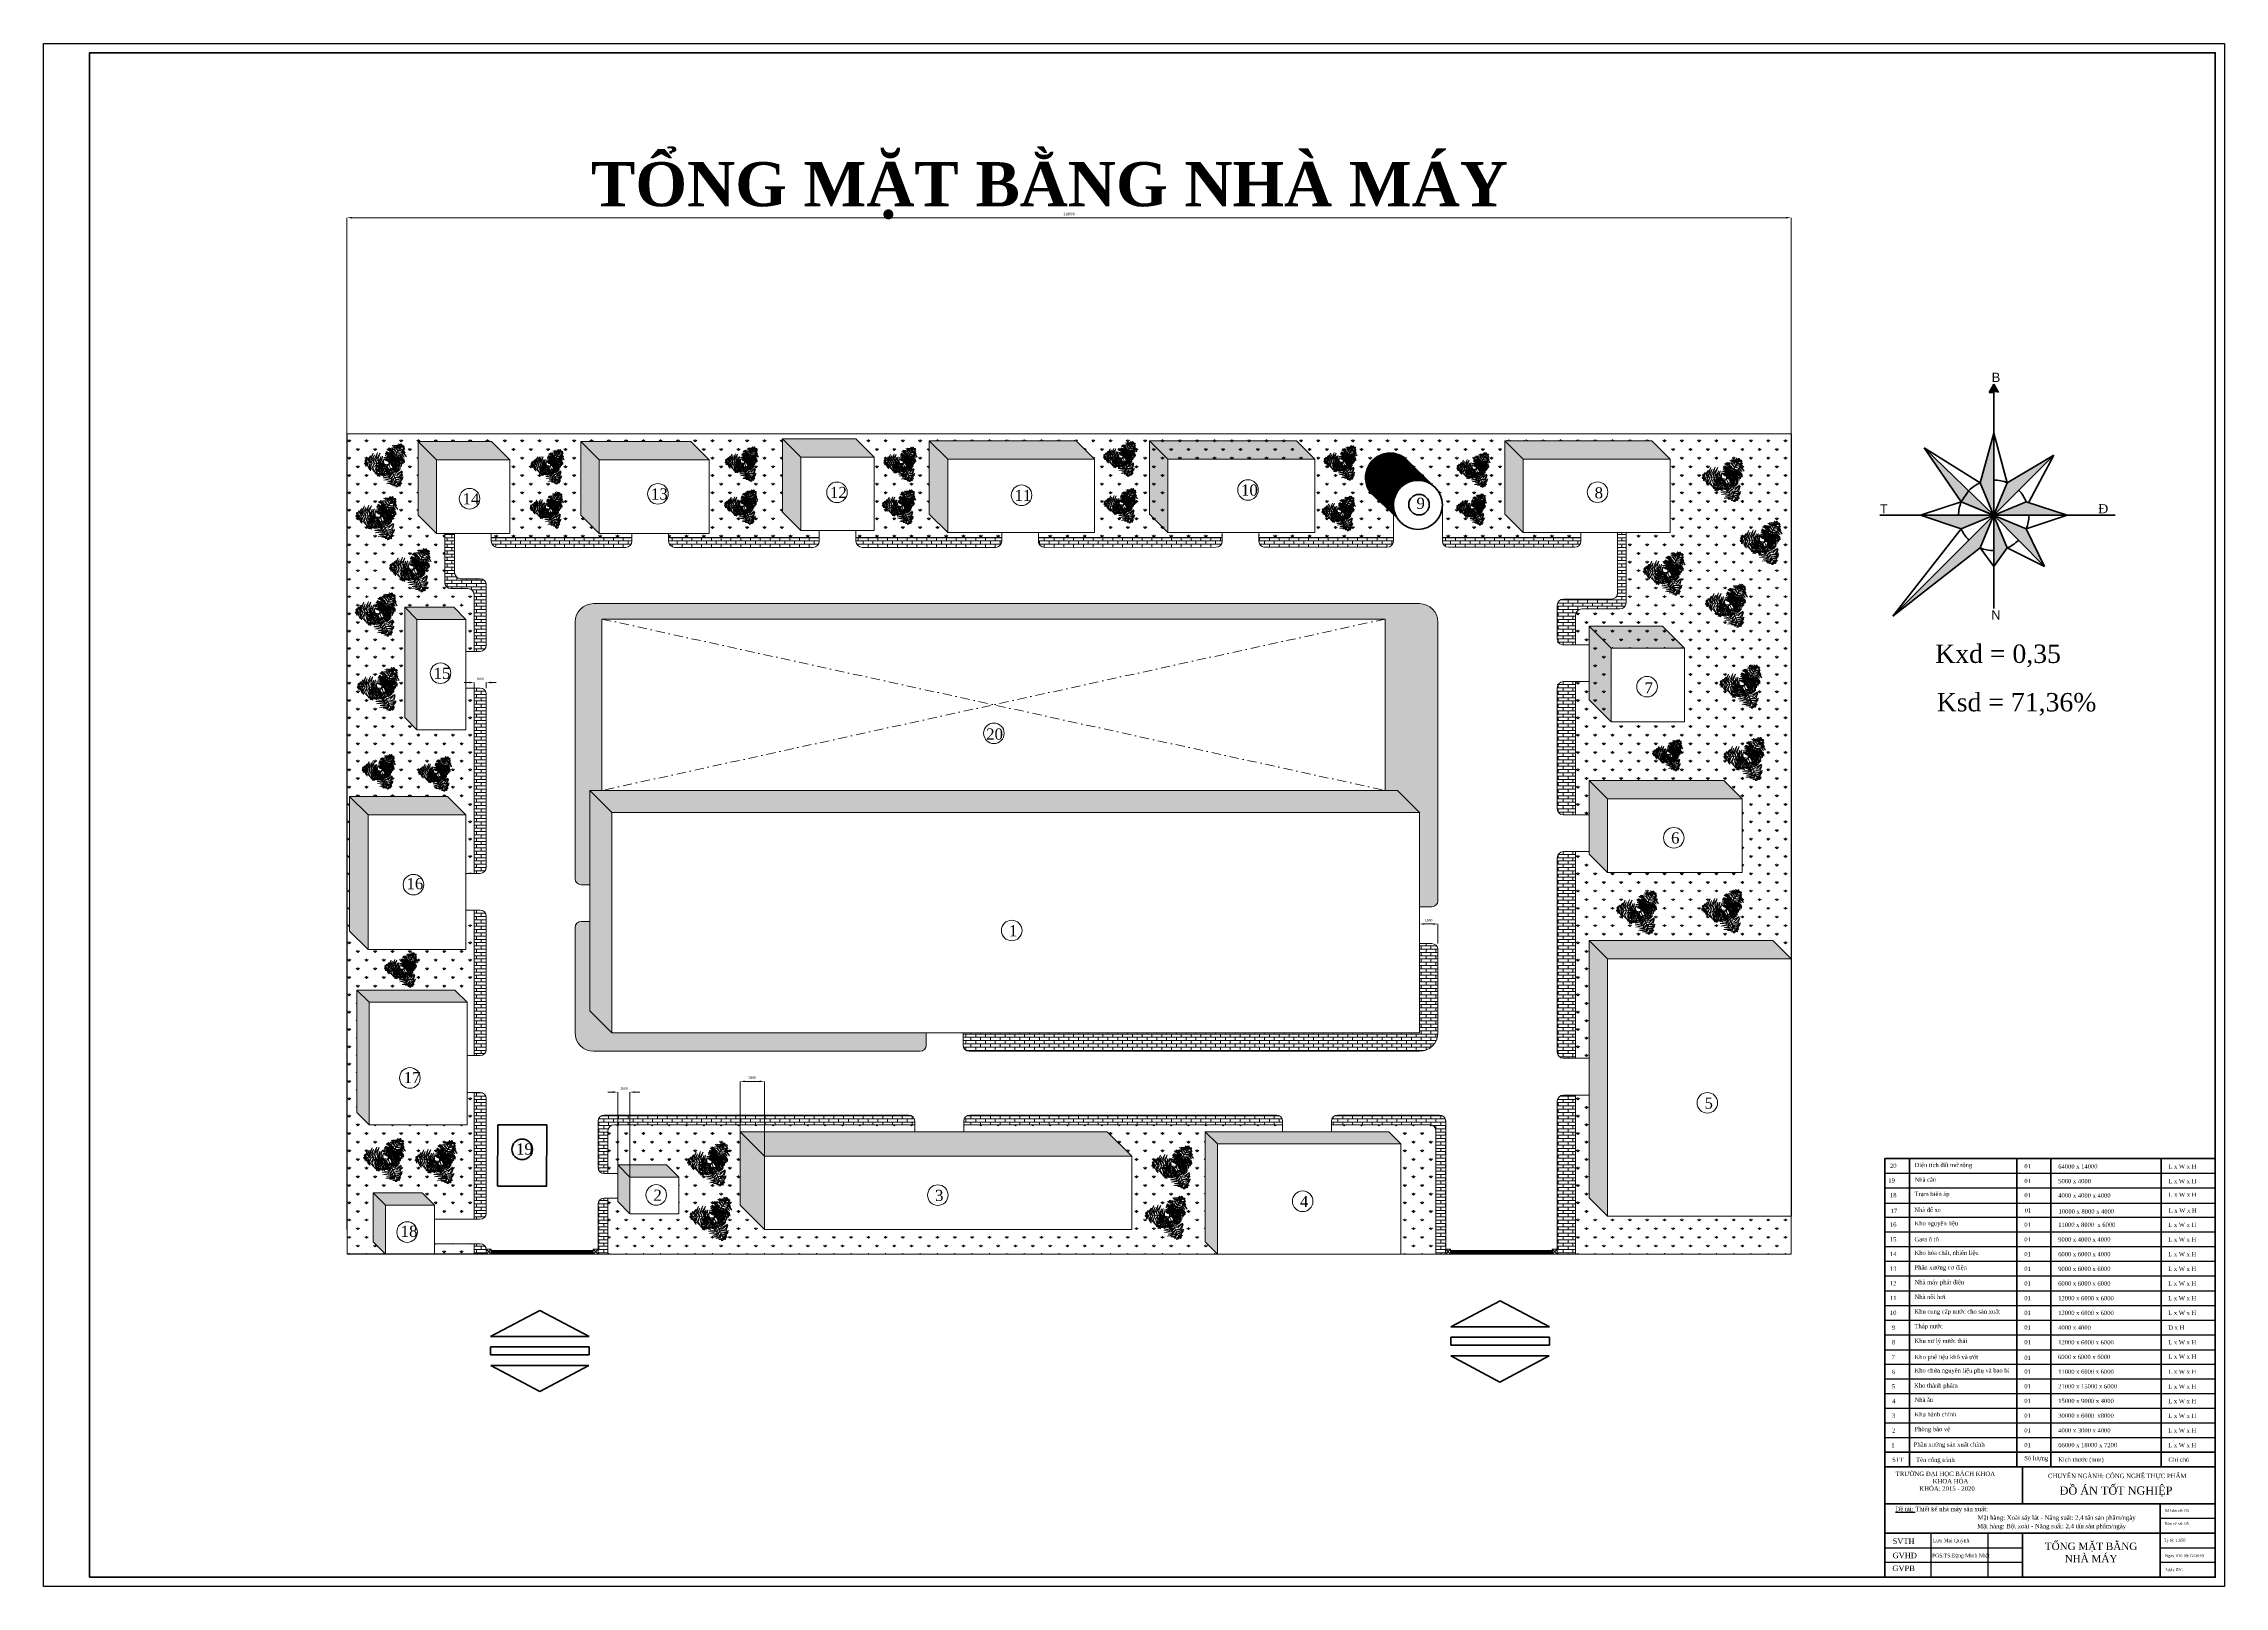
# Model space of a CAD drawing. Header units: inches. Extents: x -4475333 to 345677417, y -211198149 to 2125895.
# Drawn here: x -551023 to -372823, y 1174100 to 1300100 of the extents above; entities that cross this region are included whole.
import ezdxf

# ---------------------------------------------------------------- set-up
doc = ezdxf.new("R2010")
doc.units = ezdxf.units.IN
doc.header["$LTSCALE"] = 150
doc.header["$MEASUREMENT"] = 0
doc.linetypes.add('ACAD_ISO04W100', pattern=[30, 24, -3, 0, -3])
doc.linetypes.add('DASHDOT', pattern=[1, 0.5, -0.25, 0, -0.25])
for name, color, linetype, lineweight in [('1. N thuong', 255, 'Continuous', 0), ('cb', 1, 'Continuous', 50), ('Duong vien', 7, 'Continuous', 50), ('KHUNG BVE', 7, 'Continuous', 0), ('netchinh', 10, 'Continuous', 50)]:
    doc.layers.add(name, color=color, linetype=linetype, lineweight=lineweight)
for name, color, linetype in [('a', 7, 'Continuous'), ('Bong', 9, 'Continuous'), ('Co ban', 21, 'Continuous'), ('duongtamchamgach', 50, 'Continuous'), ('khung tên', 100, 'Continuous'), ('m', 3, 'Continuous'), ('Netmanh', 3, 'Continuous')]:
    doc.layers.add(name, color=color, linetype=linetype)
doc.styles.add('1', font='times.ttf')
doc.styles.add('KICHTHUOC', font='times.ttf')
doc.styles.add('NAM', font='arial.ttf', dxfattribs={"height": 200})
doc.styles.get("Standard").update_dxf_attribs({"font": 'times.ttf', "height": 100})
doc.dimstyles.get("Standard").update_dxf_attribs({"dimtxt": 100, "dimasz": 500, "dimexe": 0.18, "dimexo": 0.0625, "dimgap": 20, "dimtad": 1, "dimdec": 0, "dimzin": 0, "dimdsep": 46, "dimtxsty": 'Standard', "dimcen": 0.09, "dimadec": 0, "dimazin": 0, "dimtfac": 1, "dimtdec": 0, "dimtofl": 0, "dimtmove": 0, "dimatfit": 3, "dimfxl": 1, "dimtolj": 1, "dimtzin": 0, "dimlwd": 9, "dimlwe": 9, "dimarcsym": 0})
pattern_1 = [(90, (-3759657, -189766.9), (-707.10678, 707.10678), [187.5, -1226.71356]), (45, (-3759657, -189766.9), (-707.10678, 707.10678), [187.5, -812.5]), (135, (-3759657, -189766.9), (-707.10678, -707.10678), [187.5, -812.5])]
pattern_2 = [(0, (-3759657.03, -189766.94), (0, 266.7), []), (90, (-3759657.03, -189766.94), (-400, 266.7), [266.7, -266.7])]

# ---------------------------------------------------------------- blocks, each defined once
blk = doc.blocks.new('A$C39A4002C')
at = {"color": 7, "lineweight": 5}
for points in [[(385, 664, -212), (365, 719, -221), (407, 843, -252), (338, 715, -216)], [(430, 658, -216), (410, 741, -231), (431, 813, -249), (384, 729, -225)], [(475, 658, -222), (454, 733, -235), (488, 854, -265), (430, 736, -233)], [(518, 652, -226), (500, 747, -244), (533, 844, -269), (474, 748, -241)], [(704, 775, 60), (635, 801, 58), (626, 803, 15), (662, 821, 71)], [(706, 800, 82), (638, 831, 84), (629, 834, 71), (641, 844, 96)], [(710, 833, 92), (643, 856, 78), (646, 855, 70), (653, 871, 82)], [(769, 749, -246), (738, 785, -246), (656, 848, -273), (730, 812, -231)], [(715, 893, 91), (679, 900, 81), (659, 912, 73), (693, 914, 79)], [(811, 807, -222), (759, 853, -236), (665, 904, -261), (786, 871, -230)], [(752, 723, -284), (726, 758, -280), (666, 807, -297), (740, 767, -259)], [(839, 848, -216), (778, 915, -234), (680, 921, -258), (782, 946, -234)], [(784, 769, -227), (719, 832, -245), (681, 856, -255), (767, 819, -233)], [(718, 914, 84), (688, 930, 72), (704, 937, 73)], [(697, 705, -2), (700, 705, -2), (710, 807, 88), (707, 807, 88)], [(703, 776, 61), (769, 794, 64), (788, 788, 45), (760, 810, 81)], [(707, 807, 88), (710, 807, 88), (717, 876, 96), (714, 876, 96)], [(707, 806, 87), (751, 822, 93), (789, 822, 56), (748, 840, 109)], [(712, 838, 91), (758, 859, 84), (786, 854, 71), (756, 876, 87)], [(714, 876, 96), (717, 876, 96), (721, 922, 81), (718, 922, 81)], [(718, 888, 91), (751, 893, 81), (761, 887, 77), (742, 910, 78)], [(862, 880, -212), (804, 952, -229), (753, 979, -242), (817, 968, -226)], [(787, 664, -89), (782, 719, -95), (758, 800, -119), (803, 715, -76)], [(818, 672, -61), (818, 746, -63), (773, 803, -106), (833, 762, -50)], [(778, 761, -228), (781, 761, -228), (871, 888, -211), (868, 888, -211)], [(885, 913, -228), (822, 970, -255), (782, 988, -260), (841, 980, -263)], [(816, 811, -222), (892, 792, -235), (980, 702, -265), (906, 812, -233)], [(843, 679, -38), (847, 754, -37), (834, 798, -50), (860, 756, -25)], [(839, 850, -216), (921, 826, -231), (972, 772, -249), (924, 855, -225)], [(901, 936, -244), (852, 991, -272), (898, 972, -266)], [(922, 966, -276), (884, 991, -289), (866, 1012, -306), (906, 994, -303)], [(867, 886, -212), (924, 877, -221), (1011, 778, -252), (935, 902, -216)], [(868, 888, -211), (871, 888, -211), (916, 952, -257), (913, 952, -257)], [(890, 916, -232), (948, 903, -260), (989, 846, -262), (956, 921, -270)], [(933, 981, -300), (907, 1010, -322), (927, 1007, -328)], [(913, 952, -256), (916, 952, -256), (940, 987, -309), (937, 987, -309)], [(923, 959, -272), (958, 938, -289), (982, 909, -287), (956, 960, -305)], [(934, 982, -302), (979, 954, -323), (965, 975, -327)], [(270, 675, -300), (258, 637, -322), (250, 656, -328)], [(269, 675, -302), (270, 728, -323), (259, 704, -327)], [(305, 671, -256), (308, 671, -256), (265, 675, -309), (263, 675, -309)], [(288, 673, -276), (286, 626, -289), (276, 601, -306), (272, 644, -303)], [(294, 677, -272), (294, 717, -289), (308, 753, -287), (277, 705, -305)], [(325, 670, -244), (301, 599, -272), (295, 648, -266)], [(383, 664, -211), (386, 664, -211), (308, 671, -257), (305, 671, -257)], [(348, 670, -232), (329, 726, -260), (359, 791, -262), (310, 724, -270)], [(353, 667, -228), (335, 583, -255), (340, 540, -260), (316, 595, -263)], [(393, 663, -212), (359, 577, -229), (361, 520, -242), (339, 581, -226)], [(432, 660, -216), (404, 573, -234), (449, 485, -258), (376, 561, -234)], [(538, 650, -228), (541, 650, -228), (386, 664, -211), (383, 664, -211)], [(481, 655, -222), (468, 587, -236), (471, 481, -261), (438, 602, -230)], [(486, 455, -38), (451, 480, -51), (459, 461, -49)], [(504, 475, -30), (477, 494, -40), (463, 521, -44), (472, 475, -43)], [(568, 528, -34), (525, 546, -28), (465, 629, -65), (515, 531, -11)], [(543, 507, -29), (495, 523, -36), (471, 574, -50), (485, 510, -34)], [(516, 481, -25), (519, 481, -25), (484, 450, -40), (482, 450, -40)], [(487, 456, -37), (498, 424, -48), (482, 429, -48)], [(528, 651, -227), (506, 563, -245), (504, 519, -255), (493, 612, -233)], [(611, 568, -86), (555, 596, -82), (494, 674, -114), (543, 586, -67)], [(592, 547, -60), (530, 579, -56), (495, 626, -76), (527, 560, -40)], [(503, 469, -30), (525, 439, -40), (532, 417, -48), (506, 439, -42)], [(551, 649, -245), (536, 713, -238), (545, 782, -264), (516, 711, -212)], [(567, 527, -32), (570, 527, -32), (519, 481, -25), (516, 481, -25)], [(553, 649, -246), (537, 603, -246), (524, 501, -273), (518, 583, -231)], [(634, 586, -111), (566, 626, -110), (520, 691, -139), (555, 613, -95)], [(529, 493, -26), (553, 436, -37), (523, 461, -28)], [(656, 639, -376), (659, 639, -376), (541, 650, -228), (538, 650, -228)], [(548, 509, -29), (581, 448, -42), (607, 426, -50), (564, 443, -39)], [(584, 646, -284), (566, 607, -280), (554, 531, -297), (551, 614, -259)], [(582, 644, -283), (568, 700, -277), (580, 787, -309), (554, 730, -265)], [(647, 598, -140), (604, 627, -125), (563, 664, -145), (602, 621, -97)], [(655, 603, -182), (617, 628, -169), (565, 675, -193), (596, 640, -152)], [(644, 595, -122), (647, 595, -122), (570, 527, -33), (567, 527, -33)], [(573, 532, -38), (603, 463, -37), (634, 429, -50), (592, 455, -25)], [(611, 643, -319), (591, 605, -311), (576, 545, -318), (577, 608, -292)], [(609, 644, -318), (599, 689, -314), (609, 746, -337), (586, 693, -298)], [(762, 479, -226), (688, 417, -244), (588, 396, -269), (701, 393, -241)], [(592, 549, -61), (625, 482, -63), (690, 452, -106), (618, 462, -50)], [(659, 609, -220), (629, 630, -210), (596, 661, -229), (625, 628, -192)], [(701, 743, 32), (647, 758, 25), (600, 765, 2), (658, 776, 45)], [(779, 439, -222), (724, 383, -235), (602, 352, -265), (734, 361, -233)], [(696, 701, -21), (660, 712, -16), (604, 729, -32), (643, 721, 3)], [(737, 538, -283), (695, 499, -277), (614, 466, -309), (676, 472, -265)], [(616, 570, -89), (645, 523, -95), (702, 460, -119), (625, 517, -76)], [(698, 712, 4), (628, 734, -1), (618, 737, -9), (666, 739, 16)], [(696, 692, -63), (664, 703, -53), (629, 716, -63), (669, 706, -31)], [(724, 563, -318), (689, 531, -314), (636, 511, -337), (693, 518, -298)], [(748, 510, -245), (700, 464, -238), (636, 438, -264), (712, 448, -212)], [(639, 591, -116), (675, 527, -122), (697, 499, -130), (644, 550, -105)], [(695, 684, -101), (663, 696, -87), (641, 707, -88), (666, 700, -67)], [(670, 618, -284), (673, 618, -284), (647, 595, -122), (644, 595, -122)], [(647, 598, -142), (666, 565, -136), (713, 496, -153), (673, 547, -117)], [(654, 604, -184), (670, 575, -174), (704, 522, -183), (663, 576, -152)], [(656, 639, -376), (659, 639, -376), (693, 636, -553), (690, 636, -553)], [(660, 610, -222), (675, 580, -208), (701, 537, -208), (671, 578, -188)], [(801, 400, -216), (739, 341, -231), (666, 324, -249), (762, 324, -225)], [(736, 701, -319), (712, 738, -311), (668, 780, -318), (722, 748, -292)], [(670, 618, -284), (673, 618, -284), (693, 637, -482), (691, 637, -482)], [(710, 664, -376), (713, 664, -376), (693, 636, -553), (690, 636, -553)], [(704, 605, -376), (707, 605, -376), (693, 636, -553), (690, 636, -553)], [(694, 671, -163), (696, 671, -163), (694, 643, -362), (691, 643, -362)], [(718, 644, -284), (720, 644, -284), (693, 637, -482), (691, 637, -482)], [(694, 693, -61), (714, 699, -48), (784, 700, -72), (737, 705, -31)], [(694, 671, -163), (696, 671, -163), (700, 705, -2), (697, 705, -2)], [(695, 685, -99), (706, 690, -89), (752, 689, -108), (708, 694, -72)], [(697, 702, -20), (723, 709, -5), (778, 709, -24), (720, 715, 23)], [(698, 719, 10), (775, 735, 10), (814, 724, -18), (775, 752, 26)], [(703, 747, 34), (763, 765, 39), (822, 753, 7), (765, 781, 53)], [(704, 605, -376), (707, 605, -376), (757, 498, -228), (754, 498, -228)], [(710, 664, -376), (713, 664, -376), (781, 761, -228), (778, 761, -228)], [(718, 644, -284), (720, 644, -284), (754, 653, -122), (751, 653, -122)], [(723, 564, -319), (767, 566, -311), (826, 583, -318), (771, 552, -292)], [(730, 648, -222), (730, 681, -208), (726, 731, -208), (734, 681, -188)], [(738, 650, -184), (737, 683, -174), (730, 745, -183), (742, 680, -152)], [(731, 648, -220), (749, 616, -210), (765, 573, -229), (753, 615, -192)], [(747, 652, -142), (744, 690, -136), (734, 773, -153), (747, 709, -117)], [(735, 539, -284), (777, 544, -280), (850, 571, -297), (778, 527, -259)], [(737, 702, -318), (782, 688, -314), (825, 652, -337), (791, 698, -298)], [(738, 651, -182), (760, 612, -169), (786, 547, -193), (774, 592, -152)], [(757, 655, -116), (753, 728, -122), (746, 763, -130), (771, 694, -105)], [(747, 653, -140), (773, 607, -125), (793, 556, -145), (777, 612, -97)], [(748, 511, -246), (795, 520, -246), (890, 560, -273), (822, 514, -231)], [(751, 726, -283), (806, 709, -277), (875, 656, -309), (839, 707, -265)], [(751, 653, -122), (754, 653, -122), (853, 681, -33), (850, 681, -33)], [(754, 498, -228), (757, 498, -228), (822, 356, -211), (819, 356, -211)], [(758, 489, -227), (845, 514, -245), (885, 534, -255), (810, 478, -233)], [(764, 657, -111), (807, 591, -110), (820, 513, -139), (823, 598, -95)], [(770, 750, -245), (834, 731, -238), (888, 688, -264), (842, 749, -212)], [(778, 446, -222), (843, 468, -236), (934, 524, -261), (845, 435, -230)], [(790, 777, -226), (881, 745, -244), (949, 669, -269), (894, 768, -241)], [(792, 663, -86), (830, 613, -82), (851, 516, -114), (846, 617, -67)], [(798, 401, -216), (888, 420, -234), (941, 503, -258), (912, 402, -234)], [(815, 366, -212), (907, 380, -229), (955, 410, -242), (913, 360, -226)], [(819, 674, -60), (860, 618, -56), (871, 560, -76), (871, 633, -40)], [(849, 680, -34), (880, 645, -28), (896, 544, -65), (895, 654, -11)], [(850, 681, -32), (853, 681, -32), (919, 699, -25), (916, 699, -25)], [(875, 688, -29), (872, 758, -42), (859, 789, -50), (890, 754, -39)], [(880, 687, -29), (916, 652, -36), (916, 596, -50), (931, 659, -34)], [(899, 694, -26), (903, 756, -37), (919, 720, -28)], [(916, 699, -25), (919, 699, -25), (964, 711, -40), (961, 711, -40)], [(933, 704, -30), (926, 741, -40), (930, 763, -48), (944, 732, -42)], [(929, 699, -30), (946, 670, -40), (946, 640, -44), (958, 685, -43)], [(953, 709, -37), (958, 742, -48), (970, 731, -48)], [(955, 710, -38), (975, 671, -51), (976, 692, -49)], [(818, 358, -212), (781, 313, -221), (652, 288, -252), (798, 291, -216)], [(832, 323, -232), (792, 279, -260), (722, 272, -262), (804, 263, -270)], [(853, 273, -272), (818, 253, -289), (780, 247, -287), (837, 244, -305)], [(819, 356, -211), (822, 356, -211), (855, 285, -257), (852, 285, -257)], [(867, 252, -302), (821, 227, -323), (846, 229, -327)], [(832, 329, -228), (913, 355, -255), (948, 381, -260), (912, 333, -263)], [(843, 303, -244), (917, 319, -272), (877, 288, -266)], [(852, 285, -256), (855, 285, -256), (873, 247, -309), (870, 247, -309)], [(859, 270, -276), (901, 291, -289), (927, 296, -306), (892, 270, -303)], [(867, 253, -300), (905, 261, -322), (893, 245, -328)]]:
    blk.add_3dface(points, dxfattribs=at)
blk = doc.blocks.new('*D260')
at = {"layer": 'Defpoints', "color": 0, "lineweight": 0, "transparency": 16777216}
for p in [(-494112, 1215344), (-494112, 1209237), (-492112, 1209237)]:
    blk.add_point(p, dxfattribs=at)
at = {"layer": 'KHUNG BVE', "color": 0, "lineweight": 9, "transparency": 16777216}
for p, q in [((-494112, 1209237), (-494112, 1215344)), ((-492512, 1215344), (-493712, 1215344)), ((-492112, 1209237), (-492112, 1215344))]:
    blk.add_line(p, q, dxfattribs=at)
at = {"layer": 'KHUNG BVE', "color": 0, "lineweight": 0, "transparency": 16777216}
for points in [[(-493712, 1215411), (-493712, 1215277), (-494112, 1215344)], [(-492512, 1215411), (-492512, 1215277), (-492112, 1215344)]]:
    blk.add_solid(points, dxfattribs=at)
at = {"layer": 'KHUNG BVE', "color": 0, "lineweight": 0, "transparency": 16777216, "insert": (-493112, 1215646), "char_height": 200, "attachment_point": 5, "style": 'KICHTHUOC'}
blk.add_mtext('\\A1;2000', dxfattribs=at)
blk = doc.blocks.new('*D261')
at = {"layer": 'Defpoints', "color": 0, "lineweight": 0, "transparency": 16777216}
for p in [(-504112, 1214469), (-504112, 1207529), (-503112, 1207529)]:
    blk.add_point(p, dxfattribs=at)
at = {"layer": 'KHUNG BVE', "color": 0, "lineweight": 9, "transparency": 16777216}
for p, q in [((-504512, 1214469), (-504912, 1214469)), ((-504112, 1207529), (-504112, 1214469)), ((-503112, 1207529), (-503112, 1214469)), ((-502712, 1214469), (-502312, 1214469))]:
    blk.add_line(p, q, dxfattribs=at)
at = {"layer": 'KHUNG BVE', "color": 0, "lineweight": 0, "transparency": 16777216}
for points in [[(-504512, 1214535), (-504512, 1214402), (-504112, 1214469)], [(-502712, 1214535), (-502712, 1214402), (-503112, 1214469)]]:
    blk.add_solid(points, dxfattribs=at)
at = {"layer": 'KHUNG BVE', "color": 0, "lineweight": 0, "transparency": 16777216, "insert": (-503612, 1214770), "char_height": 200, "attachment_point": 5, "style": 'KICHTHUOC'}
blk.add_mtext('\\A1;1000', dxfattribs=at)
blk = doc.blocks.new('*D267')
at = {"layer": 'Defpoints', "color": 0, "lineweight": 0, "transparency": 16777216}
for p in [(-515848, 1247467), (-514848, 1247919), (-514848, 1247467)]:
    blk.add_point(p, dxfattribs=at)
at = {"layer": 'KHUNG BVE', "color": 0, "lineweight": 9, "transparency": 16777216}
for p, q in [((-516248, 1247919), (-516648, 1247919)), ((-515848, 1247467), (-515848, 1247919)), ((-514848, 1247467), (-514848, 1247919)), ((-514448, 1247919), (-514048, 1247919))]:
    blk.add_line(p, q, dxfattribs=at)
at = {"layer": 'KHUNG BVE', "color": 0, "lineweight": 0, "transparency": 16777216}
for points in [[(-516248, 1247986), (-516248, 1247852), (-515848, 1247919)], [(-514448, 1247986), (-514448, 1247852), (-514848, 1247919)]]:
    blk.add_solid(points, dxfattribs=at)
at = {"layer": 'KHUNG BVE', "color": 0, "lineweight": 0, "transparency": 16777216, "insert": (-515348, 1248221), "char_height": 200, "attachment_point": 5, "style": 'KICHTHUOC'}
blk.add_mtext('\\A1;1000', dxfattribs=at)
blk = doc.blocks.new('*D269')
at = {"layer": 'Defpoints', "color": 0, "lineweight": 0, "transparency": 16777216}
for p in [(-437093, 1228198), (-438593, 1226603), (-437093, 1226603)]:
    blk.add_point(p, dxfattribs=at)
at = {"layer": 'KHUNG BVE', "color": 0, "lineweight": 9, "transparency": 16777216}
for p, q in [((-438593, 1226603), (-438593, 1228198)), ((-438193, 1228198), (-437493, 1228198)), ((-437093, 1226603), (-437093, 1228198))]:
    blk.add_line(p, q, dxfattribs=at)
at = {"layer": 'KHUNG BVE', "color": 0, "lineweight": 0, "transparency": 16777216}
for points in [[(-438193, 1228265), (-438193, 1228131), (-438593, 1228198)], [(-437493, 1228265), (-437493, 1228131), (-437093, 1228198)]]:
    blk.add_solid(points, dxfattribs=at)
at = {"layer": 'KHUNG BVE', "color": 0, "lineweight": 0, "transparency": 16777216, "insert": (-437843, 1228500), "char_height": 200, "attachment_point": 5, "style": 'KICHTHUOC'}
blk.add_mtext('\\A1;1500', dxfattribs=at)
blk = doc.blocks.new('*D270')
at = {"layer": 'Defpoints', "color": 0, "lineweight": 0, "transparency": 16777216}
for p in [(-408232, 1285883), (-526232, 1268237), (-408232, 1268237)]:
    blk.add_point(p, dxfattribs=at)
at = {"layer": 'KHUNG BVE', "color": 0, "lineweight": 9, "transparency": 16777216}
for p, q in [((-526232, 1268237), (-526232, 1285883)), ((-525832, 1285883), (-408632, 1285883)), ((-408232, 1268237), (-408232, 1285883))]:
    blk.add_line(p, q, dxfattribs=at)
at = {"layer": 'KHUNG BVE', "color": 0, "lineweight": 0, "transparency": 16777216}
for points in [[(-525832, 1285950), (-525832, 1285816), (-526232, 1285883)], [(-408632, 1285950), (-408632, 1285816), (-408232, 1285883)]]:
    blk.add_solid(points, dxfattribs=at)
at = {"layer": 'KHUNG BVE', "color": 0, "lineweight": 0, "transparency": 16777216, "insert": (-467232, 1286185), "char_height": 200, "attachment_point": 5, "style": 'KICHTHUOC'}
blk.add_mtext('\\A1;118000', dxfattribs=at)

msp = doc.modelspace()

# ---------------------------------------------------------------- hatches: boundary and pattern name
at = {"layer": 'a', "linetype": 'Continuous', "lineweight": 9}
msp.add_hatch(color=8, dxfattribs=at).paths.add_polyline_path([(-391664.4, 1271611.1), (-391288.5, 1271611.1), (-391664.4, 1272286.2), (-392040.2, 1271611.1)])
at = {"layer": 'a', "linetype": 'Continuous', "lineweight": 9, "ltscale": 10}
h = msp.add_hatch(dxfattribs=at)
h.set_pattern_fill('GRASS', color=8, scale=1000)
h.set_pattern_definition(pattern_1)
h.paths.add_polyline_path([(-526231.5, 1242680.6), (-515848, 1242680.6), (-515848, 1243855), (-515848, 1247467.1), (-516514, 1247467.1), (-516514, 1244069.1), (-520514, 1244069.1), (-521513.9, 1245068.9), (-521513.9, 1254068.9), (-517513.9, 1254068.9), (-516514, 1253069.1), (-516514, 1250467.1), (-515848, 1250467.1), (-515848, 1255097.1, 0.41421356), (-516348, 1255597.1), (-517746.5, 1255597.1, -0.41421356), (-518246.5, 1256097.1), (-518246.5, 1260094.8), (-518927.5, 1260094.8), (-520428, 1261595.3), (-520428, 1267595.3), (-514428, 1267595.3), (-512927.5, 1266094.8), (-512927.5, 1260094.8), (-514446.5, 1260094.8), (-514446.5, 1259759.5), (-502951, 1259759.5), (-502951, 1260094.7), (-505631.5, 1260094.7), (-507132, 1261595.2), (-507132, 1267595.2), (-498132, 1267595.2), (-496631.5, 1266094.7), (-496631.5, 1260094.7), (-499951, 1260094.7), (-499951, 1259759.5), (-494716.2, 1259759.5), (-491368.5, 1259759.4), (-491368.5, 1268236.5), (-526231.5, 1268236.5)])
h.paths.add_polyline_path([(-524235.8, 1248666), (-524248.6, 1248666), (-524251.8, 1248663), (-524239, 1248663)], flags=16)
h.paths.add_polyline_path([(-524190.5, 1250016.4), (-524127.6, 1249912.8), (-524259.4, 1249984.7)], flags=16)
h.paths.add_polyline_path([(-523869.1, 1249379.8), (-524039.2, 1249335.1), (-523950.3, 1249232.4), (-523831.8, 1249266.8)], flags=16)
h.paths.add_polyline_path([(-524162.1, 1249433), (-524174.8, 1249433), (-524174.8, 1249433), (-524162.1, 1249433)], flags=16)
h.paths.add_polyline_path([(-524237, 1249911.3), (-524112, 1249797.8), (-523955.4, 1249820.9), (-523914.9, 1249773), (-524171.9, 1249556.3), (-524178.3, 1249560.6), (-524153.8, 1249571.6), (-523914.9, 1249773), (-523931.2, 1249792.3), (-523975.1, 1249818), (-524112, 1249797.8), (-524136.8, 1249820.2), (-524302.2, 1249850.6), (-524392.1, 1249905.1)], flags=16)
h.paths.add_polyline_path([(-523169.1, 1248936), (-523165.2, 1248946), (-523174.8, 1248946)], flags=16)
h.paths.add_polyline_path([(-523519.3, 1248863.5), (-523532, 1248863.5), (-523532, 1248863.5), (-523519.3, 1248863.5)], flags=16)
h.paths.add_polyline_path([(-525211, 1248023.3), (-525073.7, 1247930), (-524904.5, 1248080.9), (-524912.5, 1248083.5), (-525249, 1248098.3)], flags=16)
h.paths.add_polyline_path([(-524754.1, 1248291.4), (-524723.6, 1248416.8), (-524936.2, 1248522.5), (-524975.7, 1248408.7)], flags=16)
h.paths.add_polyline_path([(-524161.2, 1248108.3), (-524229.2, 1248212.1), (-524298.5, 1248148.4), (-524222, 1248050.9)], flags=16)
h.paths.add_polyline_path([(-524939, 1254929.5), (-524801.8, 1254836.2), (-524632.6, 1254987.1), (-524640.6, 1254989.7), (-524977, 1255004.5)], flags=16)
h.paths.add_polyline_path([(-524596.4, 1254667.5), (-524732.4, 1254780.6), (-524702, 1254925)], flags=16)
h.paths.add_polyline_path([(-525019.6, 1254779.8), (-525053.9, 1254866.5), (-524892.3, 1254749.5), (-524892, 1254751.3)], flags=16)
h.paths.add_polyline_path([(-524691.2, 1254583), (-524809.5, 1254683.4), (-524821.5, 1254818.4), (-524720.4, 1254684)], flags=16)
h.paths.add_polyline_path([(-524482.2, 1255197.7), (-524451.6, 1255323), (-524664.2, 1255428.7), (-524703.7, 1255314.9)], flags=16)
h.paths.add_polyline_path([(-523950, 1254957.1), (-523889.2, 1255014.5), (-523957.3, 1255118.3), (-524026.6, 1255054.7)], flags=16)
h.paths.add_polyline_path([(-524084.8, 1249014.6), (-524081, 1248973.4), (-524053.3, 1248964.7)], flags=16)
h.paths.add_polyline_path([(-523812.8, 1255920.8), (-523809, 1255879.6), (-523781.4, 1255871)], flags=16)
h.paths.add_polyline_path([(-523936.7, 1256321.4), (-523903.4, 1256333.7), (-523891.3, 1256456.7), (-524145.7, 1256626.5), (-524220, 1256446.2), (-524215.5, 1256444.2)], flags=16)
h.paths.add_polyline_path([(-523767.2, 1256241.3), (-523678.3, 1256138.6), (-523559.9, 1256173), (-523597.2, 1256286.1)], flags=16)
h.paths.add_polyline_path([(-523695.2, 1255970.1), (-523693.1, 1255969.5), (-523695.9, 1255983)], flags=16)
h.paths.add_polyline_path([(-524002.8, 1255927.6), (-523945.4, 1255909.3), (-523974, 1255933.7), (-523790.9, 1255972.6), (-523807.2, 1256106.7), (-523721, 1255987.5)], flags=16)
h.paths.add_polyline_path([(-523705.1, 1255647), (-523705.2, 1255647), (-523692.4, 1255647), (-523692.4, 1255647)], flags=16)
h.paths.add_polyline_path([(-523967.1, 1249063.9), (-523948.5, 1248748.8), (-523849.6, 1249028.7)], flags=16)
h.paths.add_polyline_path([(-523546.4, 1249193), (-523552.1, 1249073.1), (-523629.1, 1249096.5), (-523673.9, 1248824.6), (-523674.7, 1249110.3), (-523629.1, 1249096.5), (-523589.3, 1249338.2)], flags=16)
h.paths.add_polyline_path([(-523291.9, 1249202.1), (-523220.1, 1249040.4), (-523311.4, 1248924.5)], flags=16)
h.paths.add_polyline_path([(-524274.7, 1249021.4), (-524217.4, 1249003.1), (-524245.9, 1249027.5), (-524062.9, 1249066.4), (-524079.1, 1249200.5), (-523992.9, 1249081.2)], flags=16)
h.paths.add_polyline_path([(-522897.1, 1255842.2), (-522893.2, 1255852.2), (-522902.8, 1255852.2)], flags=16)
h.paths.add_polyline_path([(-522962.4, 1248913.9), (-522970, 1248821), (-523063, 1248997.4), (-523064.1, 1248996)], flags=16)
h.paths.add_polyline_path([(-523401.9, 1255730.8), (-523402.8, 1256016.5), (-523357.2, 1256002.7), (-523317.4, 1256244.4), (-523274.4, 1256099.2), (-523288.9, 1255795), (-523265.5, 1255768.3), (-523146.3, 1255801.2), (-523142.3, 1255818.8), (-523129.2, 1255805.9), (-523039.5, 1255830.6), (-523039.4, 1255830.8), (-523020, 1256108.3), (-522910.8, 1255862.6), (-523290.6, 1255757.8), (-523280.1, 1255979.4), (-523357.2, 1256002.7)], flags=16)
h.paths.add_polyline_path([(-525700.7, 1255728.1), (-525700.4, 1255728), (-525713.2, 1255728), (-525713.5, 1255728.1)], flags=16)
h.paths.add_polyline_path([(-522698, 1255727.2), (-522791.1, 1255903.7), (-522792.1, 1255902.3), (-522690.4, 1255820.1)], flags=16)
h.paths.add_polyline_path([(-523987.4, 1256890.9), (-523918.5, 1256922.6), (-523855.6, 1256819)], flags=16)
h.paths.add_polyline_path([(-523659.3, 1256698.6), (-523703.1, 1256724.2), (-523840.1, 1256704), (-523864.8, 1256726.4), (-524030.2, 1256756.8), (-524120.1, 1256811.3), (-523965.1, 1256817.6), (-523840.1, 1256704), (-523683.4, 1256727.2)], flags=16)
h.paths.add_polyline_path([(-525621.2, 1248789.6), (-525620.4, 1248789.6), (-525624.4, 1248789.6), (-525624, 1248788.7), (-525624.9, 1248789.6), (-525633.2, 1248789.6), (-525634, 1248789.6)], flags=16)
h.paths.add_polyline_path([(-524974, 1248018.7), (-524868.4, 1247761.3), (-525004.4, 1247874.4)], flags=16)
h.paths.add_polyline_path([(-525291.6, 1247873.6), (-525325.9, 1247960.2), (-525164.3, 1247843.3), (-525164, 1247845)], flags=16)
h.paths.add_polyline_path([(-525093.5, 1247912.2), (-524992.4, 1247777.8), (-524963.1, 1247676.8), (-525081.4, 1247777.2)], flags=16)
h.paths.add_polyline_path([(-523746.9, 1247605.6), (-523749.9, 1247602.7), (-523678.3, 1247447.7), (-523283, 1247507.1), (-523253.2, 1247608.9)], flags=16)
h.paths.add_polyline_path([(-525420.1, 1248754.5), (-525421.9, 1248761.9), (-525427.6, 1248770.7), (-525586.6, 1248785.3), (-525586.7, 1248785.1), (-525737.3, 1248402), (-525664.1, 1248325.3)], flags=16)
h.paths.add_polyline_path([(-524694.2, 1261517.5), (-524696, 1261525), (-524701.8, 1261533.8), (-524860.8, 1261548.3), (-524860.9, 1261548.2), (-525011.4, 1261165), (-524938.2, 1261088.3)], flags=0)
h.paths.add_polyline_path([(-524052.9, 1261510.9), (-524022.3, 1261491.3), (-524045.3, 1261563.3), (-524081.6, 1261595.9), (-524102.8, 1261556)], flags=0)
h.paths.add_polyline_path([(-524990.3, 1261351.6), (-525049.9, 1261532.2), (-525118.9, 1261212.8), (-525105.5, 1261176.5)], flags=0)
h.paths.add_polyline_path([(-523492.8, 1262725.5), (-523679.8, 1262827.6), (-523551.7, 1262711.2)], flags=16)
h.paths.add_polyline_path([(-522858.3, 1262731.5), (-522672.1, 1262692.8), (-522914.2, 1262912.2), (-522952.3, 1262918.8)], flags=16)
h.paths.add_polyline_path([(-522731, 1262551.6), (-523065.5, 1262608.2), (-523111.4, 1262601.4), (-523131.2, 1262584.7), (-523081.5, 1262455.9), (-522855.3, 1262389.9), (-522844.8, 1262390.5)], flags=0)
h.paths.add_polyline_path([(-522798.6, 1263024.8), (-522577.3, 1262932.9), (-522748.7, 1263135.3), (-522344.9, 1263080.2), (-522362.3, 1263055.5), (-522223.7, 1262857.3), (-522358.2, 1262939), (-522211.9, 1262652.6), (-522319.2, 1262785.8), (-522485.2, 1262881.6), (-522567.4, 1262765.2)], flags=16)
h.paths.add_polyline_path([(-522325.2, 1261877.5), (-522299.7, 1262068.9), (-522356.1, 1261923.6)], flags=16)
h.paths.add_polyline_path([(-522948.7, 1260631.1), (-522946.1, 1260705), (-522961.9, 1260708.3), (-523081.9, 1260585.9)], flags=16)
h.paths.add_polyline_path([(-523631.8, 1260021.2), (-523305.3, 1260096.5), (-523032.9, 1260357.3), (-523200.3, 1260720.1), (-523694.8, 1260020.9)], flags=16)
h.paths.add_polyline_path([(-522544.8, 1260153.2), (-522520.1, 1260182.9), (-522729.3, 1260195.2), (-522855.9, 1260053.2)], flags=16)
h.paths.add_polyline_path([(-523120.8, 1259674.8), (-523103, 1259677.6), (-523041.9, 1259874.4), (-523696.7, 1259857), (-523117, 1259971.4), (-522787.1, 1260370.2), (-522888.2, 1260369.5), (-522943.5, 1260191.3), (-522823.4, 1259930.9), (-522505.1, 1259996.8), (-522695.4, 1259851.1), (-522434.3, 1259898.3), (-522676.8, 1259585.5), (-522685.6, 1259604.6), (-522937.6, 1259582.6), (-522799.7, 1259658.3)], flags=16)
h.paths.add_polyline_path([(-524433.5, 1260602.8), (-524335.3, 1260313.3), (-524356.2, 1260546.8)], flags=16)
h.paths.add_polyline_path([(-523254.1, 1260864.8), (-523263.1, 1260856.4), (-523265.9, 1260851.6), (-523243.9, 1260865.1)], flags=0)
h.paths.add_polyline_path([(-524169.2, 1260589.3), (-524142.5, 1260524.3), (-524221.1, 1260589.6), (-524532.4, 1260589.6), (-524612.1, 1260746.5), (-525229, 1261393.1), (-525274.2, 1261256.6), (-525305.2, 1261494.2), (-525394.9, 1261244.6), (-525545.1, 1261612.2), (-525523, 1261610.2), (-525416.6, 1261838.3), (-525420.1, 1261681), (-525245.2, 1261950.8), (-525251.7, 1261934), (-525111.8, 1261782.6), (-524799.5, 1262358.5), (-524950.1, 1261917.1), (-524903.8, 1261845.7), (-524689.8, 1262220.1), (-524762.2, 1261983.3), (-524697.5, 1261873), (-524435, 1262408.2), (-524542.6, 1262023.3), (-524498.5, 1261927.6), (-524234.3, 1262362.1), (-524378.4, 1261925.8), (-524368, 1261868.6), (-524309.3, 1261764.6), (-524176.2, 1262081.8), (-524186.6, 1262006.2), (-524136.5, 1261849.3), (-523840.7, 1262502.9), (-523721.6, 1262411.2), (-523686.4, 1262496.6), (-523564.1, 1262415.7), (-523432.9, 1262359.2), (-523398.1, 1262711.3), (-523385.4, 1262711.3), (-523420.6, 1262353.9), (-523309.1, 1262305.9), (-523221, 1262378.3), (-523182.7, 1262262.4), (-522937.6, 1262259.1), (-522725.7, 1262559.1), (-522712.9, 1262559.1), (-522910.9, 1262278.8), (-522686.1, 1262025), (-522562.7, 1262013.6), (-522566.1, 1261965.2), (-522520.5, 1261862.5), (-522445.8, 1261726), (-522335.1, 1261756.5), (-522413.8, 1261905.7), (-522455, 1261853.4), (-522335.1, 1261756.5), (-522284.3, 1261770.5), (-522296.6, 1261725.4), (-522236.5, 1261676.9), (-522261.2, 1261376.8), (-522306.6, 1261457.2), (-522361.5, 1261487.3), (-522390.5, 1261381.1), (-522403.1, 1261393.6), (-522464.8, 1261428.6), (-522587.6, 1260937.8), (-522621.6, 1261149.6), (-522654.9, 1261195.8), (-522710.7, 1261243.4), (-522712.3, 1261084.4), (-522741.4, 1261238.7), (-522818.9, 1261216.1), (-522803.2, 1260884.6), (-522869.7, 1261201.2), (-522914.1, 1261188.2), (-523071.4, 1261099.3), (-522987, 1260803.7), (-523430.4, 1260803.7), (-523334, 1260659.6), (-523383, 1260705.9), (-523522.8, 1260692.1), (-523368.6, 1260523.2), (-523693.4, 1260675.2), (-523853.8, 1260659.3), (-523815.6, 1260534.2), (-523683.7, 1260391.7)], flags=16)
h.paths.add_polyline_path([(-524439.7, 1261544), (-524435.8, 1261510.6), (-524356.4, 1261503.3), (-524403.7, 1261588.6)], flags=0)
h.paths.add_polyline_path([(-524190.5, 1261446), (-524190.6, 1261445.2), (-524190, 1261444.9)], flags=0)
h.paths.add_polyline_path([(-524290.9, 1265651.3), (-524350.5, 1265831.9), (-524419.4, 1265512.5), (-524406.1, 1265476.2)], flags=0)
h.paths.add_polyline_path([(-522793.4, 1267025.3), (-522980.4, 1267127.3), (-522852.3, 1267010.9)], flags=16)
h.paths.add_polyline_path([(-522158.9, 1267031.2), (-521972.7, 1266992.5), (-522214.8, 1267211.9), (-522252.9, 1267218.5)], flags=16)
h.paths.add_polyline_path([(-522031.5, 1266851.4), (-522366.1, 1266907.9), (-522412, 1266901.2), (-522431.8, 1266884.5), (-522382.1, 1266755.6), (-522155.9, 1266689.7), (-522145.4, 1266690.2)], flags=0)
h.paths.add_polyline_path([(-522099.2, 1267324.5), (-521877.9, 1267232.6), (-522049.2, 1267435.1), (-521645.5, 1267379.9), (-521662.9, 1267355.2), (-521524.2, 1267157.1), (-521658.7, 1267238.7), (-521512.5, 1266952.3), (-521619.8, 1267085.5), (-521785.8, 1267181.3), (-521868, 1267064.9)], flags=16)
h.paths.add_polyline_path([(-521625.8, 1266177.3), (-521600.3, 1266368.6), (-521656.7, 1266223.3)], flags=16)
h.paths.add_polyline_path([(-522249.3, 1264930.8), (-522246.7, 1265004.7), (-522262.5, 1265008), (-522382.5, 1264885.6)], flags=16)
h.paths.add_polyline_path([(-522932.3, 1264320.9), (-522605.8, 1264396.2), (-522333.5, 1264657), (-522500.9, 1265019.9), (-522995.4, 1264320.6)], flags=16)
h.paths.add_polyline_path([(-521845.4, 1264452.9), (-521820.7, 1264482.7), (-522029.9, 1264494.9), (-522156.5, 1264352.9)], flags=16)
h.paths.add_polyline_path([(-522421.4, 1263974.5), (-522403.5, 1263977.3), (-522342.4, 1264174.2), (-522997.3, 1264156.7), (-522417.5, 1264271.1), (-522087.7, 1264669.9), (-522188.8, 1264669.2), (-522244.1, 1264491), (-522124, 1264230.7), (-521805.7, 1264296.5), (-521995.9, 1264150.8), (-521734.9, 1264198), (-521977.4, 1263885.2), (-521986.2, 1263904.3), (-522238.2, 1263882.3), (-522100.2, 1263958)], flags=16)
h.paths.add_polyline_path([(-523734.1, 1264902.5), (-523635.9, 1264613), (-523656.8, 1264846.5)], flags=16)
h.paths.add_polyline_path([(-522554.7, 1265164.5), (-522563.6, 1265156.1), (-522566.5, 1265151.3), (-522544.5, 1265164.8)], flags=0)
h.paths.add_polyline_path([(-523469.8, 1264889), (-523443.1, 1264824.1), (-523521.7, 1264889.4), (-523833, 1264889.4), (-523912.6, 1265046.2), (-524529.6, 1265692.8), (-524574.7, 1265556.3), (-524605.8, 1265793.9), (-524695.5, 1265544.3), (-524845.6, 1265911.9), (-524823.6, 1265909.9), (-524717.2, 1266138), (-524720.7, 1265980.7), (-524545.8, 1266250.6), (-524552.3, 1266233.7), (-524412.4, 1266082.4), (-524100, 1266658.2), (-524250.6, 1266216.8), (-524204.4, 1266145.4), (-523990.3, 1266519.9), (-524062.8, 1266283), (-523998.1, 1266172.7), (-523735.5, 1266707.9), (-523843.1, 1266323), (-523799.1, 1266227.3), (-523534.8, 1266661.8), (-523679, 1266225.6), (-523668.5, 1266168.3), (-523609.9, 1266064.3), (-523476.7, 1266381.5), (-523487.1, 1266305.9), (-523437.1, 1266149), (-523141.3, 1266802.6), (-523022.2, 1266710.9), (-522987, 1266796.3), (-522864.7, 1266715.5), (-522733.5, 1266658.9), (-522698.7, 1267011), (-522685.9, 1267011), (-522721.2, 1266653.7), (-522609.7, 1266605.6), (-522521.5, 1266678), (-522483.3, 1266562.1), (-522238.2, 1266558.8), (-522026.3, 1266858.9), (-522013.5, 1266858.9), (-522211.5, 1266578.5), (-521986.6, 1266324.7), (-521863.3, 1266313.3), (-521866.7, 1266264.9), (-521821.1, 1266162.3), (-521746.3, 1266025.7), (-521635.7, 1266056.2), (-521714.4, 1266205.5), (-521755.6, 1266153.1), (-521635.6, 1266056.2), (-521584.9, 1266070.2), (-521597.2, 1266025.1), (-521537.1, 1265976.6), (-521561.8, 1265676.6), (-521607.2, 1265756.9), (-521662.1, 1265787.1), (-521691, 1265680.8), (-521703.7, 1265693.3), (-521765.4, 1265728.3), (-521888.2, 1265237.5), (-521922.2, 1265449.3), (-521955.5, 1265495.6), (-522011.3, 1265543.2), (-522012.9, 1265384.1), (-522042, 1265538.5), (-522119.5, 1265515.8), (-522103.8, 1265184.3), (-522170.3, 1265500.9), (-522214.7, 1265487.9), (-522372, 1265399), (-522287.6, 1265103.4), (-522731, 1265103.4), (-522634.6, 1264959.3), (-522683.6, 1265005.6), (-522823.4, 1264991.8), (-522669.2, 1264822.9), (-522994, 1264974.9), (-523154.4, 1264959.1), (-523116.2, 1264833.9), (-522984.3, 1264691.4)], flags=16)
h.paths.add_polyline_path([(-523740.3, 1265843.8), (-523736.4, 1265810.3), (-523657, 1265803), (-523704.3, 1265888.3)], flags=0)
h.paths.add_polyline_path([(-523491.1, 1265745.7), (-523491.2, 1265745), (-523490.6, 1265744.6)], flags=0)
h.paths.add_polyline_path([(-509665.7, 1263128.5), (-509815.2, 1263210.1), (-509712.8, 1263117)], flags=16)
h.paths.add_polyline_path([(-509101.1, 1261244.2), (-509202.8, 1261121.2), (-509093.5, 1261137.6), (-509023.8, 1261244.7)], flags=16)
h.paths.add_polyline_path([(-510355.1, 1261371.2), (-510396, 1261452), (-510418.7, 1261431.8), (-510339.7, 1261198.7)], flags=16)
h.paths.add_polyline_path([(-511307.4, 1262237.8), (-511246.7, 1262232.2), (-511222.6, 1262269.4), (-511244, 1262334.4), (-511117, 1262606.6), (-511117, 1262543), (-511074.8, 1262497.4), (-511037.3, 1262555.3), (-511010.4, 1262473.6), (-510614.8, 1263012.1), (-510711, 1262834.8), (-510757.8, 1262697.5), (-510744.4, 1262642.6), (-510706.6, 1262578.2), (-510623.2, 1262724.1), (-510681.1, 1262534.7), (-510629.4, 1262446.4), (-510419.4, 1262874.6), (-510505.4, 1262566.6), (-510470.2, 1262490.1), (-510258.8, 1262837.7), (-510374.1, 1262488.7), (-510365.8, 1262442.9), (-510318.8, 1262359.7), (-510064.7, 1262965.1), (-510013.8, 1262931.4), (-509849.1, 1262875.8), (-509777.7, 1263049.4), (-509781.2, 1263051.3), (-509601.1, 1263003.2), (-509558.1, 1263439.6), (-509361.3, 1263354), (-509065.1, 1263317.1), (-509255.5, 1263530.9), (-509098.8, 1263460.2), (-508747.3, 1263412.2), (-508786.9, 1263356.1), (-508770.6, 1263324), (-508703.6, 1263310.1), (-508531.4, 1263063.9), (-508586.5, 1263095.7), (-508647, 1263082), (-508615.7, 1263020.7), (-508699.8, 1263038.1), (-508431.3, 1262426.3), (-508536.8, 1262598.2), (-508546.1, 1262608.9), (-508644.8, 1262481.1), (-508656.6, 1262338.4), (-508553.7, 1262185), (-508664.9, 1262237.5), (-508704.9, 1261752.3), (-508814.1, 1261684.8), (-509280.2, 1261218.1), (-509172.8, 1260985.2), (-508887.5, 1261076.9), (-508762, 1261169.8), (-508942.1, 1260931.7), (-508661.7, 1260989.7), (-508801.2, 1260889.4), (-509012.8, 1260616.4), (-509038, 1260670.9), (-509083.3, 1260673.2), (-509128.9, 1260622.2), (-509428.1, 1260596.1), (-509323.8, 1260656.4), (-509310.5, 1260684.9), (-509423.5, 1260690.7), (-509366.3, 1260754.9), (-509578.1, 1260778.3), (-509525.4, 1260783.2), (-509431.7, 1260966.4), (-509776.8, 1260965), (-509583.8, 1261009.5), (-509533.2, 1261098.4), (-510009, 1261066.3), (-509699.3, 1261145.7), (-509650.6, 1261214.5), (-510342.2, 1261230.2), (-510315.7, 1261356.1), (-510425, 1261435.2), (-510931.1, 1261548.5), (-510953.2, 1261742.9), (-511069.4, 1262017.9), (-511159.3, 1261746), (-511176.4, 1261917.1)], flags=16)
h.paths.add_polyline_path([(-510356.5, 1262150.7), (-510394.4, 1262218.9), (-510423.2, 1262183.3), (-510420, 1262156.5)], flags=0)
h.paths.add_polyline_path([(-511209.7, 1265532.1), (-511150.2, 1265575.2), (-511146.8, 1265730.5)], flags=16)
h.paths.add_polyline_path([(-509603.3, 1266643.7), (-509752.9, 1266725.4), (-509650.4, 1266632.3)], flags=16)
h.paths.add_polyline_path([(-509038.7, 1264759.4), (-509140.4, 1264636.5), (-509031.1, 1264652.9), (-508961.4, 1264760)], flags=16)
h.paths.add_polyline_path([(-510292.7, 1264886.5), (-510333.7, 1264967.3), (-510356.3, 1264947.1), (-510277.3, 1264713.9)], flags=16)
h.paths.add_polyline_path([(-511145.1, 1265743), (-511184.9, 1265746.6), (-510975, 1266070.6), (-510948, 1265988.9), (-510552.4, 1266527.4), (-510648.6, 1266350.1), (-510695.4, 1266212.8), (-510682, 1266157.9), (-510644.2, 1266093.5), (-510560.8, 1266239.4), (-510618.7, 1266050), (-510567, 1265961.7), (-510357, 1266389.9), (-510443, 1266081.9), (-510407.8, 1266005.4), (-510196.4, 1266353), (-510311.7, 1266004), (-510303.4, 1265958.2), (-510256.4, 1265875), (-510002.4, 1266480.4), (-509951.4, 1266446.7), (-509786.7, 1266391.1), (-509715.3, 1266564.7), (-509718.9, 1266566.6), (-509538.8, 1266518.5), (-509495.7, 1266954.9), (-509298.9, 1266869.3), (-509002.7, 1266832.4), (-509193.1, 1267046.2), (-509036.4, 1266975.5), (-508684.9, 1266927.5), (-508724.6, 1266871.3), (-508708.2, 1266839.3), (-508641.2, 1266825.3), (-508469, 1266579.2), (-508524.1, 1266611), (-508584.6, 1266597.3), (-508553.3, 1266535.9), (-508637.5, 1266553.4), (-508368.9, 1265941.6), (-508474.4, 1266113.5), (-508483.7, 1266124.2), (-508582.4, 1265996.4), (-508594.2, 1265853.7), (-508491.3, 1265700.3), (-508602.5, 1265752.8), (-508642.5, 1265267.6), (-508751.7, 1265200.1), (-509217.8, 1264733.4), (-509110.4, 1264500.5), (-508825.1, 1264592.2), (-508699.6, 1264685.1), (-508879.7, 1264447), (-508599.3, 1264505), (-508738.9, 1264404.7), (-508950.4, 1264131.7), (-508975.6, 1264186.2), (-509020.9, 1264188.5), (-509066.5, 1264137.5), (-509365.8, 1264111.4), (-509261.4, 1264171.6), (-509248.1, 1264200.2), (-509361.1, 1264206), (-509303.9, 1264270.2), (-509515.7, 1264293.6), (-509463, 1264298.5), (-509369.4, 1264481.7), (-509714.4, 1264480.2), (-509521.4, 1264524.8), (-509470.8, 1264613.7), (-509946.6, 1264581.6), (-509636.9, 1264661), (-509588.2, 1264729.8), (-510279.8, 1264745.5), (-510253.3, 1264871.4), (-510362.6, 1264950.5), (-510868.7, 1265063.8), (-510890.8, 1265258.2), (-511077.4, 1265699.8), (-511101.5, 1265306.7)], flags=16)
h.paths.add_polyline_path([(-510294.2, 1265666), (-510332, 1265734.2), (-510360.8, 1265698.5), (-510357.6, 1265671.8)], flags=0)
h.paths.add_polyline_path([(-511054.5, 1265668.5), (-511051.6, 1265646.4), (-510825.1, 1265810.1), (-510966.8, 1265963.4), (-511054.5, 1265843.9)], flags=0)
h.paths.add_polyline_path([(-511181.6, 1265849.7), (-511142.3, 1265933.9), (-511146.8, 1265730.5), (-511144.6, 1265737.3)], flags=16)
h.paths.add_polyline_path([(-510818.1, 1265395.3), (-510759.6, 1265334), (-510564.4, 1265677.3), (-510565.8, 1265683.3), (-510570.4, 1265690.3), (-510697.6, 1265702), (-510697.7, 1265701.9)], flags=0)
h.paths.add_polyline_path([(-510377.8, 1264858.9), (-510360.9, 1264943), (-510434.6, 1264877.3)], flags=16)
h.paths.add_polyline_path([(-510157.1, 1265767.6), (-510024, 1265647.3), (-510045.2, 1265713.9), (-510171, 1265827.3)], flags=0)
h.paths.add_polyline_path([(-510036.6, 1265586.1), (-510036.9, 1265545.7), (-509976.6, 1265510), (-509918.2, 1265621), (-509920.4, 1265630.7), (-509935.2, 1265662), (-509963.1, 1265687.9), (-510012.8, 1265639.1)], flags=0)
h.paths.add_polyline_path([(-510122.7, 1265649.2), (-510233.6, 1265441.1), (-510198, 1265432.1)], flags=0)
h.paths.add_polyline_path([(-510069.9, 1265299.8), (-510052, 1265227.4), (-509943.8, 1264979.5), (-509861.5, 1264890.7), (-509980.2, 1265279.6), (-509983.6, 1265281.5)], flags=0)
h.paths.add_polyline_path([(-509840.1, 1264771.2), (-509635.1, 1264813.7), (-509526.1, 1264906.2), (-509597, 1264983.9), (-509929.5, 1264848.4)], flags=0)
h.paths.add_polyline_path([(-510297.3, 1265024.5), (-510305, 1265024.4), (-510303.1, 1265003.6), (-510287.3, 1265017.7)], flags=0)
h.paths.add_polyline_path([(-510346.7, 1265229.4), (-510305.5, 1265227.1), (-510360.8, 1265698.5), (-510381.5, 1265672.9), (-510429.5, 1265431.8), (-510417.9, 1265378.8)], flags=0)
h.paths.add_polyline_path([(-510461.6, 1264972.6), (-510489, 1265041.9), (-510362.6, 1264950.5)], flags=0)
h.paths.add_polyline_path([(-510231.9, 1264973.3), (-510207.5, 1265088.7), (-510123, 1264882.8)], flags=0)
h.paths.add_polyline_path([(-509453.2, 1264540.5), (-509235.3, 1264749.1), (-509305.2, 1264900.7), (-509310.7, 1264895.1), (-509521.4, 1264524.8)], flags=0)
h.paths.add_polyline_path([(-509256.5, 1264317.7), (-509167.9, 1264603.2), (-509416.4, 1264302.8)], flags=0)
h.paths.add_polyline_path([(-509305.7, 1264203.2), (-509170.4, 1264224.2), (-508961.6, 1264344.9), (-508775.2, 1264378.6), (-508987.4, 1264226), (-508987.6, 1264225.7), (-508980.6, 1264227.3), (-508991.7, 1264221.2), (-509066.5, 1264137.5), (-509159.1, 1264129.4), (-509048.7, 1264189.9)], flags=0)
h.paths.add_polyline_path([(-509550, 1265277.6), (-509468.5, 1265255), (-509410.7, 1265260.9), (-509332, 1265305.4), (-509349.7, 1265351.8), (-509500.1, 1265346), (-509507.5, 1265339.3)], flags=0)
h.paths.add_polyline_path([(-509737.7, 1265448.9), (-509703, 1265382.7), (-509557.3, 1265160.4), (-509543.9, 1265173), (-509590.3, 1265248.4)], flags=0)
h.paths.add_polyline_path([(-509782.9, 1265467.5), (-509749.6, 1265399.7), (-509715.2, 1265348.2)], flags=0)
h.paths.add_polyline_path([(-509795.1, 1265292.7), (-509812.9, 1265440.7), (-509682.7, 1265212.4), (-509603.4, 1265111.3)], flags=0)
h.paths.add_polyline_path([(-495238.6, 1262373.1), (-495235.8, 1262351), (-495009.3, 1262514.7), (-495151, 1262667.9), (-495238.7, 1262548.5)], flags=16)
h.paths.add_polyline_path([(-495365.8, 1262554.3), (-495326.5, 1262638.5), (-495331, 1262435), (-495328.8, 1262441.9)], flags=16)
h.paths.add_polyline_path([(-495002.3, 1262099.9), (-494943.8, 1262038.6), (-494748.6, 1262381.9), (-494750, 1262387.8), (-494754.6, 1262394.9), (-494881.8, 1262406.6), (-494881.9, 1262406.4)], flags=16)
h.paths.add_polyline_path([(-494341.2, 1262472.1), (-494208.2, 1262351.9), (-494229.4, 1262418.5), (-494355.2, 1262531.8)], flags=16)
h.paths.add_polyline_path([(-494220.7, 1262290.7), (-494221.1, 1262250.3), (-494160.8, 1262214.6), (-494102.4, 1262325.6), (-494104.5, 1262335.3), (-494119.4, 1262366.6), (-494147.3, 1262392.5), (-494197, 1262343.7)], flags=16)
h.paths.add_polyline_path([(-494306.9, 1262353.8), (-494417.8, 1262145.7), (-494382.1, 1262136.7)], flags=16)
h.paths.add_polyline_path([(-494254.1, 1262004.3), (-494236.2, 1261932), (-494128, 1261684.1), (-494045.7, 1261595.2), (-494164.3, 1261984.2), (-494167.8, 1261986)], flags=16)
h.paths.add_polyline_path([(-494024.3, 1261475.7), (-493819.2, 1261518.3), (-493710.3, 1261610.8), (-493781.2, 1261688.5), (-494113.7, 1261553)], flags=16)
h.paths.add_polyline_path([(-494414.8, 1261683.7), (-494460.6, 1261714.9), (-494416, 1261677.8)], flags=16)
h.paths.add_polyline_path([(-494619.6, 1262310.7), (-494459.5, 1262508.9), (-494426.6, 1262328.7), (-494396.8, 1262362), (-494474.7, 1262046.5), (-494476.8, 1262011.5), (-494244.8, 1261915.4), (-494483.3, 1261702.7), (-494406.4, 1261600.5), (-494383, 1261519.7), (-494517, 1261633.4), (-494540, 1261650.1), (-494504.3, 1261544.8), (-494626.2, 1261584.3), (-494613.5, 1261595.6), (-494673.2, 1261746.5), (-494601.2, 1261694.4)], flags=16)
h.paths.add_polyline_path([(-494552.3, 1261854.3), (-494602.1, 1262083.3), (-494515.9, 1261902.6), (-494342.5, 1261845.1)], flags=0)
h.paths.add_polyline_path([(-493637.4, 1261245.1), (-493419.5, 1261453.7), (-493489.4, 1261605.3), (-493494.9, 1261599.7), (-493705.5, 1261229.4)], flags=16)
h.paths.add_polyline_path([(-493734.2, 1261982.2), (-493652.7, 1261959.6), (-493594.9, 1261965.5), (-493516.2, 1262010), (-493533.8, 1262056.4), (-493684.3, 1262050.6), (-493691.7, 1262043.8)], flags=16)
h.paths.add_polyline_path([(-493440.7, 1261022.3), (-493352.1, 1261307.8), (-493600.6, 1261007.4)], flags=16)
h.paths.add_polyline_path([(-493921.9, 1262153.4), (-493887.2, 1262087.3), (-493741.5, 1261864.9), (-493728.1, 1261877.6), (-493774.4, 1261953)], flags=16)
h.paths.add_polyline_path([(-493967, 1262172.1), (-493933.7, 1262104.2), (-493899.3, 1262052.8)], flags=16)
h.paths.add_polyline_path([(-493979.3, 1261997.2), (-493997.1, 1262145.3), (-493866.9, 1261916.9), (-493787.6, 1261815.9)], flags=16)
h.paths.add_polyline_path([(-493893.4, 1263266), (-493780.1, 1263205), (-493723.9, 1263213.3), (-493721.8, 1263234.4), (-493721.9, 1263234.5)], flags=16)
h.paths.add_polyline_path([(-495176.2, 1265888.3), (-495173.4, 1265866.3), (-494946.9, 1266030), (-495088.6, 1266183.2), (-495176.3, 1266063.8)], flags=16)
h.paths.add_polyline_path([(-495303.4, 1266069.5), (-495264.1, 1266153.8), (-495268.6, 1265950.3), (-495266.4, 1265957.1)], flags=16)
h.paths.add_polyline_path([(-494939.9, 1265615.2), (-494881.4, 1265553.8), (-494686.2, 1265897.2), (-494687.6, 1265903.1), (-494692.2, 1265910.2), (-494819.4, 1265921.8), (-494819.5, 1265921.7)], flags=16)
h.paths.add_polyline_path([(-494278.9, 1265987.4), (-494145.8, 1265867.2), (-494167, 1265933.8), (-494292.8, 1266047.1)], flags=16)
h.paths.add_polyline_path([(-494158.3, 1265806), (-494158.7, 1265765.6), (-494098.4, 1265729.8), (-494040, 1265840.8), (-494042.1, 1265850.6), (-494057, 1265881.9), (-494084.9, 1265907.8), (-494134.6, 1265859)], flags=16)
h.paths.add_polyline_path([(-494244.5, 1265869), (-494355.4, 1265660.9), (-494319.7, 1265651.9)], flags=16)
h.paths.add_polyline_path([(-494191.7, 1265519.6), (-494173.8, 1265447.3), (-494065.6, 1265199.4), (-493983.3, 1265110.5), (-494102, 1265499.5), (-494105.4, 1265501.3)], flags=16)
h.paths.add_polyline_path([(-492834.4, 1263287), (-492893.9, 1263422.7), (-493045.9, 1263510.4), (-493066.5, 1263518.9), (-493037.9, 1263240.9)], flags=16)
h.paths.add_polyline_path([(-493400.6, 1263442.3), (-493483, 1263422.3), (-493283.3, 1263081.5), (-493277.4, 1263079.8), (-493269, 1263080.3), (-493195.3, 1263184.6), (-493195.4, 1263184.8)], flags=16)
h.paths.add_polyline_path([(-493569.1, 1263110.7), (-493715.2, 1263044.8), (-493640.5, 1263012.6), (-493528.9, 1263104.3)], flags=16)
h.paths.add_polyline_path([(-493961.9, 1264991), (-493756.8, 1265033.5), (-493647.9, 1265126.1), (-493718.8, 1265203.7), (-494051.3, 1265068.3)], flags=16)
h.paths.add_polyline_path([(-494352.4, 1265199), (-494398.2, 1265230.2), (-494353.6, 1265193.1)], flags=16)
h.paths.add_polyline_path([(-493971, 1263095.4), (-493981.7, 1263099.3), (-493970.9, 1263095.7), (-493946.7, 1263154.5), (-493743.1, 1263018.7), (-493743.1, 1263018.8), (-493953.4, 1263089.7), (-493991.9, 1263056.3), (-493988.2, 1263053.8)], flags=16)
h.paths.add_polyline_path([(-493269.4, 1262799.6), (-493284, 1262848.9), (-493291.7, 1262801.7)], flags=16)
h.paths.add_polyline_path([(-493050, 1262684), (-493037.9, 1262856.8), (-493224.6, 1262904.9), (-493205.5, 1262859.5)], flags=16)
h.paths.add_polyline_path([(-492908.7, 1261828.1), (-493038.9, 1261384), (-493033.7, 1261384.8), (-492859.3, 1261494.6), (-493046.8, 1261269.1), (-492987.5, 1261313), (-493364.6, 1261335), (-493038.9, 1261384), (-493015.1, 1261465.4), (-493423.5, 1261462.7), (-493101.6, 1261532)], flags=16)
h.paths.add_polyline_path([(-493382.4, 1261738.6), (-493568.6, 1261777.3), (-493256.5, 1261867.6), (-493113, 1261939.3)], flags=16)
h.paths.add_polyline_path([(-494610.8, 1265261.8), (-494538.8, 1265209.7), (-494557.2, 1265826), (-494397.1, 1266024.2), (-494364.2, 1265844), (-494334.5, 1265877.3), (-494412.3, 1265561.8), (-494414.4, 1265526.7), (-494182.4, 1265430.7), (-494420.9, 1265218), (-494344, 1265115.8), (-494320.6, 1265035), (-494454.6, 1265148.7), (-494477.6, 1265165.4), (-494441.9, 1265060.1), (-494563.8, 1265099.6), (-494551.1, 1265110.9)], flags=16)
h.paths.add_polyline_path([(-493242.5, 1262468), (-493242.5, 1262467.9), (-493242.4, 1262468)], flags=16)
h.paths.add_polyline_path([(-494489.9, 1265369.6), (-494539.7, 1265598.6), (-494453.5, 1265417.9), (-494280.1, 1265360.4)], flags=0)
h.paths.add_polyline_path([(-493296.1, 1262649.5), (-493381.4, 1262675.4), (-493407.3, 1262591), (-493147.8, 1262534.4)], flags=16)
h.paths.add_polyline_path([(-493575, 1264760.4), (-493357.1, 1264969), (-493427, 1265120.5), (-493432.5, 1265115), (-493643.1, 1264744.6)], flags=16)
h.paths.add_polyline_path([(-493378.3, 1264537.6), (-493289.7, 1264823.1), (-493538.2, 1264522.7)], flags=16)
h.paths.add_polyline_path([(-493671.8, 1265497.5), (-493590.3, 1265474.8), (-493532.5, 1265480.8), (-493453.8, 1265525.3), (-493471.4, 1265571.7), (-493621.9, 1265565.8), (-493629.3, 1265559.1)], flags=16)
h.paths.add_polyline_path([(-493859.5, 1265668.7), (-493824.8, 1265602.6), (-493679.1, 1265380.2), (-493665.7, 1265392.9), (-493712, 1265468.3)], flags=16)
h.paths.add_polyline_path([(-493904.7, 1265687.3), (-493871.3, 1265619.5), (-493836.9, 1265568.1)], flags=16)
h.paths.add_polyline_path([(-493916.9, 1265512.5), (-493934.7, 1265660.5), (-493804.5, 1265432.2), (-493725.2, 1265331.2)], flags=16)
h.paths.add_polyline_path([(-493427.5, 1264423), (-493292.2, 1264444.1), (-493083.4, 1264564.7), (-492897, 1264598.4), (-493109.2, 1264445.8), (-493109.4, 1264445.6), (-493102.4, 1264447.1), (-493113.5, 1264441.1), (-493188.3, 1264357.3), (-493280.9, 1264349.3), (-493170.5, 1264409.8)], flags=16)
h.paths.add_polyline_path([(-493831, 1266781.3), (-493717.7, 1266720.3), (-493661.5, 1266728.6), (-493659.4, 1266749.7), (-493659.5, 1266749.8)], flags=16)
h.paths.add_polyline_path([(-492772, 1266802.3), (-492831.6, 1266938), (-492983.5, 1267025.7), (-493004.1, 1267034.2), (-492975.6, 1266756.2)], flags=16)
h.paths.add_polyline_path([(-493338.2, 1266957.6), (-493420.6, 1266937.6), (-493220.9, 1266596.8), (-493215, 1266595.1), (-493206.6, 1266595.5), (-493132.9, 1266699.9), (-493133, 1266700)], flags=16)
h.paths.add_polyline_path([(-493506.7, 1266626), (-493652.8, 1266560.1), (-493578.1, 1266527.9), (-493466.5, 1266619.5)], flags=16)
h.paths.add_polyline_path([(-493908.6, 1266610.7), (-493919.3, 1266614.6), (-493908.5, 1266610.9), (-493884.3, 1266669.8), (-493680.7, 1266534), (-493680.7, 1266534), (-493891, 1266605), (-493929.5, 1266571.5), (-493925.8, 1266569.1)], flags=16)
h.paths.add_polyline_path([(-493207, 1266314.9), (-493221.6, 1266364.2), (-493229.4, 1266317)], flags=16)
h.paths.add_polyline_path([(-492987.6, 1266199.2), (-492975.5, 1266372.1), (-493162.3, 1266420.2), (-493143.1, 1266374.8)], flags=16)
h.paths.add_polyline_path([(-492846.3, 1265343.4), (-492976.5, 1264899.3), (-492971.3, 1264900.1), (-492796.9, 1265009.9), (-492984.4, 1264784.4), (-492925.1, 1264828.2), (-493302.2, 1264850.3), (-492976.5, 1264899.3), (-492952.7, 1264980.7), (-493361.1, 1264978), (-493039.2, 1265047.3)], flags=16)
h.paths.add_polyline_path([(-493320, 1265253.9), (-493506.2, 1265292.6), (-493194.1, 1265382.9), (-493050.7, 1265454.6)], flags=16)
h = msp.add_hatch(color=8, dxfattribs=at)
h.dxf.hatch_style = 1
h.paths.add_polyline_path([(-514428, 1267595.3), (-520428, 1267595.3), (-518927.5, 1266094.8), (-512927.5, 1266094.8)])
h.paths.add_polyline_path([(-518927.5, 1266094.8), (-520428, 1267595.3), (-520428, 1261595.3), (-518927.5, 1260094.8), (-518927.5, 1260094.8)])
h.paths.add_polyline_path([(-498132, 1267595.2), (-507132, 1267595.2), (-505631.5, 1266094.7), (-496631.5, 1266094.7)])
h.paths.add_polyline_path([(-505631.5, 1266094.7), (-507132, 1267595.2), (-507132, 1261595.2), (-505631.5, 1260094.7)])
h.paths.add_polyline_path([(-484648.7, 1267832.3), (-490648.7, 1267832.3), (-489148.2, 1266331.8), (-483148.2, 1266331.8)])
h.paths.add_polyline_path([(-489148.2, 1266331.8), (-490648.7, 1267832.3), (-490648.7, 1261832.3), (-489148.2, 1260331.8)])
h.paths.add_polyline_path([(-466648.7, 1267666.8), (-478648.7, 1267666.8), (-477148.2, 1266166.3), (-465148.2, 1266166.3)])
h.paths.add_polyline_path([(-477148.2, 1266166.3), (-478648.7, 1267666.8), (-478648.7, 1261666.8), (-477148.2, 1260166.3)])
h.paths.add_polyline_path([(-459148.2, 1266166.3), (-460648.7, 1267666.8), (-460648.7, 1261666.8), (-459148.2, 1260166.3), (-459148.2, 1260166.3)])
h = msp.add_hatch(dxfattribs=at)
h.set_pattern_fill('GRASS', color=8, scale=1000)
h.set_pattern_definition(pattern_1)
h.paths.add_polyline_path([(-478648.7, 1261666.8), (-478648.7, 1267666.8), (-466648.7, 1267666.8), (-465148.2, 1266166.3), (-465148.2, 1260166.3), (-469729.7, 1260166.3), (-469729.7, 1259759.3), (-460648.7, 1259759.3), (-460648.7, 1261666.8), (-460648.7, 1267666.8), (-460648.7, 1268236.5), (-491368.5, 1268236.5), (-491368.5, 1259759.3), (-487639.2, 1259759.3), (-487639.2, 1260331.8), (-489148.2, 1260331.8), (-490648.7, 1261832.3), (-490648.7, 1267832.3), (-484648.7, 1267832.3), (-483148.2, 1266331.8), (-483148.2, 1260331.8), (-484639.2, 1260331.8), (-484639.2, 1259759.3), (-472729.7, 1259759.3), (-472729.7, 1260166.3), (-477148.2, 1260166.3)])
h.paths.add_polyline_path([(-481065.7, 1262160.4), (-481065.7, 1262160.4), (-481075.9, 1262160.4), (-481075.9, 1262160.4)], flags=16)
h.paths.add_polyline_path([(-480682.7, 1262628.7), (-480681, 1262628.2), (-480683.3, 1262639)], flags=16)
h.paths.add_polyline_path([(-480769.6, 1262734.3), (-480703.3, 1262642.6), (-480780.2, 1262626.2), (-480776.8, 1262589.3), (-480830.2, 1262674), (-480864.5, 1262706.8)], flags=16)
h.paths.add_polyline_path([(-480161, 1262513.5), (-480158.2, 1262517.1), (-480229.9, 1262497.3), (-480227.7, 1262495.1)], flags=16)
h.paths.add_polyline_path([(-481267.5, 1262194.5), (-481257.3, 1262213.8), (-481262.1, 1262216.7)], flags=16)
h.paths.add_polyline_path([(-481321.9, 1261906.7), (-481341.2, 1261914.7), (-481490.5, 1261781.5), (-481497.3, 1261749.4), (-481536.7, 1261749.4), (-481332.7, 1261931.4)], flags=16)
h.paths.add_polyline_path([(-480875.9, 1262909.7), (-480851.3, 1262898.9), (-480849.3, 1262919.5)], flags=16)
h.paths.add_polyline_path([(-481203.4, 1265401.2), (-481222.7, 1265409.2), (-481372, 1265276), (-481378.8, 1265243.9), (-481418.2, 1265243.9), (-481214.2, 1265425.9)], flags=16)
h.paths.add_polyline_path([(-480947.2, 1265654.9), (-480947.2, 1265654.9), (-480957.4, 1265654.9), (-480957.4, 1265654.9)], flags=16)
h.paths.add_polyline_path([(-481149, 1265689), (-481138.8, 1265708.3), (-481143.6, 1265711.2)], flags=16)
h.paths.add_polyline_path([(-480564.2, 1266123.2), (-480562.5, 1266122.7), (-480564.8, 1266133.5)], flags=16)
h.paths.add_polyline_path([(-480651.1, 1266228.8), (-480584.8, 1266137.1), (-480661.7, 1266120.7), (-480658.3, 1266083.8), (-480711.7, 1266168.5), (-480746, 1266201.3)], flags=16)
h.paths.add_polyline_path([(-479966.7, 1266028.9), (-479976.9, 1266028.9), (-479977, 1266028.9), (-479966.7, 1266028.9)], flags=16)
h.paths.add_polyline_path([(-480789.3, 1265804.9), (-480791.9, 1265802.5), (-480781.7, 1265802.5), (-480779.1, 1265804.9)], flags=16)
h.paths.add_polyline_path([(-480757.4, 1266404.2), (-480730.8, 1266414), (-480706, 1266665.4), (-480695.7, 1266665.4), (-480723, 1266389.1)], flags=16)
h.paths.add_polyline_path([(-463227.2, 1262042.4), (-463216.4, 1262017.7), (-463235.7, 1262025.7), (-463385, 1261892.5), (-463391.8, 1261860.4), (-463431.2, 1261860.4)], flags=16)
h.paths.add_polyline_path([(-463162, 1262305.5), (-463151.8, 1262324.8), (-463156.6, 1262327.7)], flags=16)
h.paths.add_polyline_path([(-462577.2, 1262739.7), (-462575.5, 1262739.2), (-462577.8, 1262750)], flags=16)
h.paths.add_polyline_path([(-462664.1, 1262845.3), (-462597.8, 1262753.6), (-462674.7, 1262737.2), (-462671.3, 1262700.3), (-462724.7, 1262785), (-462759, 1262817.8)], flags=16)
h.paths.add_polyline_path([(-462770.4, 1263020.7), (-462743.8, 1263030.5), (-462719, 1263281.9), (-462708.7, 1263281.9), (-462736, 1263005.6)], flags=16)
h.paths.add_polyline_path([(-462804.9, 1262419), (-462794.7, 1262419), (-462792.1, 1262421.4), (-462802.3, 1262421.4)], flags=16)
h.paths.add_polyline_path([(-463264.7, 1265876.9), (-463253.9, 1265852.2), (-463273.2, 1265860.2), (-463422.5, 1265727), (-463429.3, 1265694.9), (-463468.7, 1265694.9)], flags=16)
h.paths.add_polyline_path([(-463199.5, 1266140), (-463189.3, 1266159.3), (-463194.1, 1266162.2)], flags=16)
h.paths.add_polyline_path([(-461979.7, 1262645.4), (-461989.9, 1262645.4), (-461990, 1262645.4), (-461979.7, 1262645.4)], flags=16)
h.paths.add_polyline_path([(-462839.8, 1266255.9), (-462842.4, 1266253.5), (-462832.2, 1266253.5), (-462829.6, 1266255.9)], flags=16)
h.paths.add_polyline_path([(-462614.7, 1266574.2), (-462613, 1266573.7), (-462615.3, 1266584.5)], flags=16)
h.paths.add_polyline_path([(-462701.6, 1266679.8), (-462635.3, 1266588.1), (-462712.2, 1266571.7), (-462708.8, 1266534.8), (-462762.2, 1266619.5), (-462796.5, 1266652.3)], flags=16)
h.paths.add_polyline_path([(-462807.9, 1266855.2), (-462781.3, 1266865), (-462756.5, 1267116.4), (-462746.2, 1267116.4), (-462773.5, 1266840.1)], flags=16)
h.paths.add_polyline_path([(-462017.2, 1266479.9), (-462027.4, 1266479.9), (-462027.5, 1266479.9), (-462017.2, 1266479.9)], flags=16)
h = msp.add_hatch(dxfattribs=at)
h.set_pattern_fill('GRASS', color=8, scale=1000)
h.set_pattern_definition(pattern_1)
h.paths.add_polyline_path([(-459148.2, 1266166.3), (-447148.2, 1266166.3), (-448648.7, 1267666.8), (-460648.7, 1267666.8), (-460648.7, 1268236.5), (-491368.5, 1268236.5), (-491368.5, 1259759.3), (-487639.2, 1259759.3), (-487639.2, 1260331.8), (-489148.2, 1260331.8), (-490648.7, 1261832.3), (-490648.7, 1267832.3), (-484648.7, 1267832.3), (-483148.2, 1266331.8), (-483148.2, 1260331.8), (-484639.2, 1260331.8), (-484639.2, 1259759.3), (-472729.7, 1259759.3), (-472729.7, 1260166.3), (-477148.2, 1260166.3), (-478648.7, 1261666.8), (-478648.7, 1267666.8), (-466648.7, 1267666.8), (-465148.2, 1266166.3), (-465148.2, 1260166.3), (-469729.7, 1260166.3), (-469729.7, 1259759.3), (-454715.2, 1259759.3), (-454715.2, 1260166.3), (-459148.2, 1260166.3), (-459148.2, 1260166.3), (-459148.2, 1260166.3)])
h = msp.add_hatch(dxfattribs=at)
h.set_pattern_fill('GRASS', color=8, scale=1000)
h.set_pattern_definition(pattern_1)
h.paths.add_polyline_path([(-431612.5, 1267666.8), (-419612.5, 1267666.8), (-418112, 1266166.3), (-418112, 1260166.3), (-421700.5, 1260166.3), (-421710.8, 1254429.2), (-408231.5, 1254429.2), (-408231.5, 1268236.5), (-460648.7, 1268236.5), (-460648.7, 1267666.8), (-448648.7, 1267666.8), (-447148.2, 1266166.3), (-447148.2, 1260166.3), (-451715.2, 1260166.3), (-451715.2, 1259759.3), (-440722.2, 1259759.3), (-440722.2, 1261635.8), (-442261.8, 1263109, -1.08009727), (-439517.7, 1266003), (-437597.7, 1264083.2, -0.24833494), (-436722.2, 1262429.3), (-436722.2, 1259759.3), (-425403.5, 1259759.3), (-425403.5, 1260166.3), (-430112, 1260166.3), (-431612.5, 1261666.8)])
h.paths.add_polyline_path([(-437137.7, 1266216), (-437137.7, 1266216), (-437127.5, 1266216), (-437127.5, 1266216)], flags=16)
h.paths.add_polyline_path([(-444341.8, 1262690), (-444342.2, 1262689.5), (-444332, 1262689.5), (-444331.6, 1262690)], flags=16)
h.paths.add_polyline_path([(-444191.3, 1266820), (-444191.7, 1266819.5), (-444181.5, 1266819.5), (-444181.1, 1266820)], flags=16)
h.paths.add_polyline_path([(-444969.6, 1261785.4), (-444979.8, 1261785.4), (-444982.4, 1261783), (-444972.2, 1261783)], flags=16)
h.paths.add_polyline_path([(-444819.1, 1265915.4), (-444829.3, 1265915.4), (-444831.9, 1265913), (-444821.7, 1265913)], flags=16)
h.paths.add_polyline_path([(-418328.8, 1256895.5), (-418316.1, 1256895.5), (-418312.8, 1256898.5), (-418325.6, 1256898.5)], flags=16)
h.paths.add_polyline_path([(-413517.8, 1264543), (-413505.1, 1264543), (-413501.8, 1264546), (-413514.6, 1264546)], flags=16)
h.paths.add_polyline_path([(-410981.3, 1257040.5), (-410968.6, 1257040.5), (-410965.3, 1257043.5), (-410978.1, 1257043.5)], flags=16)
h = msp.add_hatch(color=8, dxfattribs=at)
h.dxf.hatch_style = 1
h.paths.add_polyline_path([(-448648.7, 1267666.8), (-460648.7, 1267666.8), (-459148.2, 1266166.3), (-447148.2, 1266166.3)])
h.paths.add_polyline_path([(-419612.5, 1267666.8), (-431612.5, 1267666.8), (-430112, 1266166.3), (-418112, 1266166.3)])
h.paths.add_polyline_path([(-430112, 1266166.3), (-431612.5, 1267666.8), (-431612.5, 1261666.8), (-430112, 1260166.3)])
h.paths.add_polyline_path([(-418732, 1252518.9), (-424732, 1252518.9), (-422931.7, 1250718.6), (-416931.7, 1250718.6)])
h.paths.add_polyline_path([(-422931.7, 1250718.6), (-424732, 1252518.9), (-424732, 1246518.9), (-422931.7, 1244718.6), (-422931.7, 1244718.6)])
h.paths.add_polyline_path([(-423231.5, 1238407.5), (-424732, 1239908), (-424732, 1233908), (-423231.5, 1232407.5)])
h.paths.add_polyline_path([(-413732, 1239908), (-424732, 1239908), (-423231.5, 1238407.5), (-412231.5, 1238407.5)])
h.paths.add_polyline_path([(-423231.5, 1225341), (-424732, 1226841.5), (-424732, 1205841.5), (-423231.5, 1204341)])
h.paths.add_polyline_path([(-409732, 1226841.5), (-424732, 1226841.5), (-423231.5, 1225341), (-408231.5, 1225341)])
h = msp.add_hatch(color=8, dxfattribs=at)
h.paths.add_polyline_path([(-391664.4, 1261577.4), (-397364.2, 1267090.2), (-394322.2, 1262678.3)], flags=17)
h.paths.add_polyline_path([(-391664.4, 1261577.4), (-397364.2, 1267090.2), (-394322.2, 1262678.3), (-389006.5, 1260476.5), (-387525.2, 1257383.8)])
h.paths.add_polyline_path([(-391664.4, 1261577.4), (-394322.2, 1262678.3), (-389006.5, 1260476.5), (-387525.2, 1257383.8)], flags=17)
for points in [[(-391664.4, 1261577.4), (-397364.2, 1267090.2), (-394322.2, 1262678.3)], [(-391664.4, 1261577.4), (-397364.2, 1267090.2), (-394322.2, 1262678.3)], [(-390563.4, 1264235.3), (-386761.5, 1266490.9), (-391664.4, 1261577.4)], [(-399902.1, 1253339.7), (-391664.4, 1261577.4), (-392765.3, 1258919.6)], [(-391664.4, 1261577.4), (-389006.5, 1260476.5), (-387525.2, 1257383.8)], [(-391664.4, 1261577.4), (-390563.4, 1258919.6), (-391664.4, 1257397.3)]]:
    msp.add_hatch(color=8, dxfattribs=at).paths.add_polyline_path(points)
h = msp.add_hatch(color=8, dxfattribs=at)
h.paths.add_polyline_path([(-392765.3, 1264235.3), (-391664.4, 1268292.1), (-391664.4, 1261577.4)])
edge = h.paths.add_edge_path(flags=17)
edge.add_line((-392765.3, 1264235.3), (-391664.4, 1268292.1))
h = msp.add_hatch(dxfattribs=at)
h.set_pattern_fill('ANSI31', color=8, scale=10)
h.set_pattern_definition([(45, (-4823709.9497, -237662.368), (-0.8838834765, 0.8838834765), [])])
edge = h.paths.add_edge_path()
edge.add_arc((-438722.2, 1262429.3), 2000, 55.785677, 214.227858)
edge.add_line((-440375.9, 1261304.3), (-442261.8, 1263109))
edge.add_arc((-441001.3, 1264661.8), 2000, 42.11265, 230.933332, ccw=False)
edge.add_line((-439517.7, 1266003), (-437597.7, 1264083.2))
h = msp.add_hatch(dxfattribs=at)
h.set_pattern_fill('ANSI31', color=8, scale=10)
h.set_pattern_definition([(45, (-440985.149, 1264523.9088), (-0.88388348, 0.88388348), [])])
h.paths.add_polyline_path([(-439517.7, 1266003, 1.08009727), (-442261.8, 1263109), (-440375.9, 1261304.3, -0.15046758), (-440722.2, 1262429.3, -0.60213412), (-437597.7, 1264083.2)])
h = msp.add_hatch(color=8, dxfattribs=at)
h.paths.add_polyline_path([(-397648.8, 1261577.4), (-394322.2, 1260476.5), (-391664.4, 1261577.4)])
h.paths.add_polyline_path([(-389006.5, 1262678.3), (-391664.4, 1261577.4), (-385680, 1261577.4)])
h = msp.add_hatch(dxfattribs=at)
h.set_pattern_fill('AR-BRSTD', color=8, scale=100)
h.set_pattern_definition(pattern_2)
h.paths.add_polyline_path([(-514848, 1255897.1, 0.41421356), (-515348, 1256397.1), (-516943.9, 1256397.1, -0.41397595), (-517443.9, 1256896.7), (-517446.5, 1260094.8), (-518246.5, 1260094.8), (-518246.5, 1256097.1, 0.41421356), (-517746.5, 1255597.1), (-516348, 1255597.1, -0.41421356), (-515848, 1255097.1), (-515848, 1250467.1), (-515348, 1250467.1, 0.41421356), (-514848, 1250967.1)])
h = msp.add_hatch(dxfattribs=at)
h.set_pattern_fill('AR-BRSTD', color=8, scale=100)
h.set_pattern_definition(pattern_2)
edge = h.paths.add_edge_path()
edge.add_line((-425839.4, 1247999.6), (-427339.4, 1247999.7))
edge.add_line((-427339.4, 1247999.7), (-427340, 1244522))
edge.add_line((-427340, 1244522), (-427340, 1237615))
edge.add_arc((-426840, 1237615), 500, 180, 270)
edge.add_line((-426840, 1237115), (-425840, 1237115))
edge.add_line((-425840, 1237115), (-425840, 1245022))
edge.add_line((-425840, 1245022), (-425839.4, 1247999.6))
edge = h.paths.add_edge_path()
edge.add_line((-427338.8, 1250999.7), (-425838.7, 1250999.6))
edge.add_line((-425838.7, 1250999.6), (-425838.2, 1253430.1))
edge.add_arc((-425338.2, 1253430.1), 500, 90, 180, ccw=False)
edge.add_line((-425338.2, 1253930.1), (-422210.8, 1253930.1))
edge.add_arc((-422210.8, 1254430.1), 500, 270, 359.896946)
edge.add_line((-421710.8, 1254429.2), (-421700.5, 1260166.3))
edge.add_line((-421700.5, 1260166.3), (-422403.5, 1260166.3))
edge.add_line((-422403.5, 1260166.3), (-422403.5, 1255187.6))
edge.add_arc((-422901.7, 1255230.1), 500, 270, 355.130194, ccw=False)
edge.add_line((-422901.7, 1254730.1), (-426838.2, 1254730.1))
edge.add_arc((-426838.2, 1254230.1), 500, 90, 180)
edge.add_line((-427338.2, 1254230.1), (-427338.8, 1250999.7))
h = msp.add_hatch(dxfattribs=at)
h.set_pattern_fill('AR-BRSTD', color=8, scale=100)
h.set_pattern_definition(pattern_2)
h.paths.add_polyline_path([(-502951, 1259460), (-502951, 1259759.5), (-514446.5, 1259759.5), (-514446.5, 1259460.2, 0.41441628), (-513945.4, 1258959.9), (-503441, 1258960.1, 0.40832918)])
h = msp.add_hatch(dxfattribs=at)
h.set_pattern_fill('AR-BRSTD', color=8, scale=100)
h.set_pattern_definition(pattern_2)
h.paths.add_polyline_path([(-487639.2, 1259460.6), (-487639.2, 1259759.3), (-498467.7, 1259759.3), (-499951, 1259759.5), (-499951, 1259460.2, 0.41835556), (-499444, 1258960.2), (-495216.2, 1258960.3), (-488139.2, 1258960.6, 0.41420282)])
h = msp.add_hatch(dxfattribs=at)
h.set_pattern_fill('AR-BRSTD', color=8, scale=100)
h.set_pattern_definition(pattern_2)
h.paths.add_polyline_path([(-472729.7, 1259461.1), (-472729.7, 1259759.3), (-484639.2, 1259759.3), (-484639.2, 1259460.7, 0.41421356), (-484139.1, 1258960.7), (-473229.7, 1258961.1, 0.41420298)])
h = msp.add_hatch(dxfattribs=at)
h.set_pattern_fill('AR-BRSTD', color=8, scale=100)
h.set_pattern_definition(pattern_2)
h.paths.add_polyline_path([(-454715.2, 1259759.3), (-469729.7, 1259759.3), (-469729.7, 1259461.3, 0.41422415), (-469229.7, 1258961.3), (-455215.2, 1258961.8, 0.41420297), (-454715.2, 1259461.8)])
h = msp.add_hatch(dxfattribs=at)
h.set_pattern_fill('AR-BRSTD', color=8, scale=100)
h.set_pattern_definition(pattern_2)
h.paths.add_polyline_path([(-440722.2, 1259462.3), (-440722.2, 1259759.3), (-451715.2, 1259759.3), (-451715.2, 1259461.9, 0.41422415), (-451215.2, 1258961.9), (-441222.2, 1258962.3, 0.41420297)])
h = msp.add_hatch(dxfattribs=at)
h.set_pattern_fill('AR-BRSTD', color=8, scale=100)
h.set_pattern_definition(pattern_2)
h.paths.add_polyline_path([(-425403.5, 1259462.3), (-425403.5, 1259759.3), (-436722.2, 1259759.3), (-436722.2, 1259462.3, 0.41421356), (-436222.2, 1258962.3), (-425903.5, 1258962.3, 0.41421356)])
h = msp.add_hatch(color=8, dxfattribs=at)
h.dxf.hatch_style = 1
h.paths.add_polyline_path([(-520514, 1253069.1), (-521513.9, 1254068.9), (-521513.9, 1245068.9), (-520514, 1244069.1)])
h.paths.add_polyline_path([(-517513.9, 1254068.9), (-521513.9, 1254068.9), (-520514, 1253069.1), (-516514, 1253069.1)])
h = msp.add_hatch(dxfattribs=at)
h.set_pattern_fill('AR-BRSTD', color=8, scale=100)
h.set_pattern_definition(pattern_2)
h.paths.add_polyline_path([(-437092.5, 1252861.5, 0.41421356), (-438592.5, 1254361.5), (-506092.8, 1254361.5, 0.41421356), (-507592.8, 1252861.5), (-507592.8, 1231903.5, 0.41421356), (-507092.8, 1231403.5), (-506392.8, 1231403.5), (-506392.8, 1239103.5), (-505397, 1239103.5), (-505397, 1253103.5), (-441397, 1253103.5), (-441397, 1239103.5), (-440392.8, 1239103.5), (-438592.5, 1237303.2), (-438592.5, 1231303.2), (-438592.5, 1229603.2), (-437592.5, 1229603.2, 0.41421356), (-437092.5, 1230103.2)])
h.paths.add_polyline_path([(-506392.8, 1228403.5), (-507092.8, 1228403.5, 0.41421356), (-507592.8, 1227903.5), (-507592.8, 1219303.2, 0.41421356), (-506092.8, 1217803.2), (-479392.5, 1217803.2, 0.41421356), (-478892.5, 1218303.2), (-478892.5, 1219303.2), (-504592.5, 1219303.2), (-506392.8, 1221103.5)])
h = msp.add_hatch(dxfattribs=at)
h.set_pattern_fill('GRASS', color=8, scale=1000)
h.set_pattern_definition(pattern_1)
h.paths.add_polyline_path([(-408231.5, 1244718.6), (-425840, 1244718.6), (-425840, 1237115), (-424732, 1237115), (-424732, 1239908), (-413732, 1239908), (-408231.5, 1239908)])
h.paths.add_polyline_path([(-408231.5, 1250718.6), (-416931.7, 1250720.4), (-416931.7, 1244718.6), (-408231.5, 1244718.6)], flags=17)
h.paths.add_polyline_path([(-412600.7, 1247196.7), (-412587.3, 1247165.9), (-412611.3, 1247175.9), (-412710.1, 1247087.8), (-412708.1, 1247079.6), (-412716.3, 1247082.3), (-412797.9, 1247009.4), (-412806.4, 1246969.3), (-412855.7, 1246969.3)], flags=16)
h.paths.add_polyline_path([(-413445.1, 1247793.2), (-413445.9, 1247794.1), (-413445.4, 1247794.1)], flags=16)
h.paths.add_polyline_path([(-412519.2, 1247525.6), (-412506.4, 1247549.8), (-412512.4, 1247553.4)], flags=16)
h.paths.add_polyline_path([(-412069.6, 1247670.5), (-412072.8, 1247667.5), (-412060.1, 1247667.5), (-412056.8, 1247670.5)], flags=16)
h.paths.add_polyline_path([(-411788.1, 1248068.4), (-411786.1, 1248067.8), (-411788.9, 1248081.3)], flags=16)
h.paths.add_polyline_path([(-411905.8, 1248019.1), (-411902, 1247977.9), (-411874.4, 1247969.2)], flags=16)
h.paths.add_polyline_path([(-411896.9, 1248200.4), (-411814, 1248085.7), (-411883.9, 1248070.9), (-411899.5, 1248199.6)], flags=16)
h.paths.add_polyline_path([(-412029.7, 1248419.7), (-411996.4, 1248431.9), (-411984.3, 1248555), (-411999.3, 1248565.1), (-411982.5, 1248572.6), (-411965.4, 1248746.1), (-411952.6, 1248746.1), (-411986.7, 1248400.7)], flags=16)
h.paths.add_polyline_path([(-411041.3, 1247950.5), (-411054.1, 1247950.5), (-411054.1, 1247950.5), (-411041.4, 1247950.5)], flags=16)
h.paths.add_polyline_path([(-411972.3, 1248547), (-411984.3, 1248555), (-411995.8, 1248437.5), (-411983.1, 1248437.5)], flags=0)
edge = h.paths.add_edge_path()
edge.add_line((-424732, 1247999.6), (-425839.4, 1247999.6))
edge.add_line((-425839.4, 1247999.6), (-425840, 1245022))
edge.add_line((-425840, 1245022), (-425840, 1244718.6))
edge.add_line((-425840, 1244718.6), (-422931.7, 1244718.6))
edge.add_line((-422931.7, 1244718.6), (-422931.7, 1250718.6))
edge.add_line((-422931.7, 1250718.6), (-416931.7, 1250718.6))
edge.add_line((-416931.7, 1250718.6), (-416931.7, 1244718.6))
edge.add_line((-416931.7, 1244718.6), (-408231.5, 1244718.6))
edge.add_line((-408231.5, 1244718.6), (-408231.5, 1254429.2))
edge.add_line((-408231.5, 1254429.2), (-421710.8, 1254429.2))
edge.add_arc((-422210.8, 1254430.1), 500, 270, 359.896946, ccw=False)
edge.add_line((-422210.8, 1253930.1), (-425338.2, 1253930.1))
edge.add_arc((-425338.2, 1253430.1), 500, 90, 180)
edge.add_line((-425838.2, 1253430.1), (-425838.7, 1250999.6))
edge.add_line((-425838.7, 1250999.6), (-424732, 1250999.6))
edge.add_line((-424732, 1250999.6), (-424732, 1247999.6))
h = msp.add_hatch(dxfattribs=at)
h.set_pattern_fill('GRASS', color=8, scale=1000)
h.set_pattern_definition(pattern_1)
h.paths.add_polyline_path([(-408231.5, 1250718.6), (-416931.7, 1250720.4), (-416931.7, 1244718.6), (-408231.5, 1244718.6)])
h.paths.add_polyline_path([(-412069.6, 1247670.5), (-412072.8, 1247667.5), (-412060.1, 1247667.5), (-412056.8, 1247670.5)], flags=16)
h = msp.add_hatch(dxfattribs=at)
h.set_pattern_fill('AR-BRSTD', color=8, scale=100)
h.set_pattern_definition(pattern_2)
h.paths.add_polyline_path([(-514848, 1243355), (-514848, 1246967.1, 0.41421356), (-515348, 1247467.1), (-515848, 1247467.1), (-515848, 1243855), (-515848, 1232334.5), (-515348, 1232334.5, 0.41421356), (-514848, 1232834.5)])
h = msp.add_hatch(dxfattribs=at)
h.set_pattern_fill('GRASS', color=8, scale=1000)
h.set_pattern_definition(pattern_1)
h.paths.add_polyline_path([(-515848, 1229334.5), (-516514, 1229334.5), (-516514, 1226110), (-515848, 1226110)], flags=17)
h.paths.add_polyline_path([(-526014.5, 1227610.5), (-526014.5, 1238610.5), (-518014.5, 1238610.5), (-516514, 1237110), (-516514, 1232334.5), (-515848, 1232334.5), (-515848, 1242680.6), (-526231.5, 1242680.6), (-526231.5, 1226110), (-524514, 1226110)])
h.paths.add_polyline_path([(-524508.2, 1240795.5), (-524507.6, 1240795.5), (-524517.8, 1240795.5), (-524518.4, 1240795.5)], flags=16)
h.paths.add_polyline_path([(-523412.7, 1240694.3), (-523402.5, 1240694.3), (-523399.9, 1240696.6), (-523410.1, 1240696.6)], flags=16)
h.paths.add_polyline_path([(-518831.2, 1240514.8), (-518821, 1240514.8), (-518818.4, 1240517.1), (-518828.6, 1240517.1)], flags=16)
h = msp.add_hatch(color=8, dxfattribs=at)
h.dxf.hatch_style = 1
h.paths.add_polyline_path([(-524514, 1237110), (-526014.5, 1238610.5), (-526014.5, 1227610.5), (-524514, 1226110)])
h.paths.add_polyline_path([(-518014.5, 1238610.5), (-526014.5, 1238610.5), (-524514, 1237110), (-516514, 1237110)])
h = msp.add_hatch(color=8, dxfattribs=at)
h.dxf.hatch_style = 1
h.paths.add_polyline_path([(-440392.8, 1239103.5), (-506392.8, 1239103.5), (-504592.5, 1237303.2), (-438592.5, 1237303.2)])
h.paths.add_polyline_path([(-504592.5, 1237303.2), (-506392.8, 1239103.5), (-506392.8, 1221103.5), (-504592.5, 1219303.2)])
h = msp.add_hatch(dxfattribs=at)
h.set_pattern_fill('GRASS', color=8, scale=1000)
h.set_pattern_definition(pattern_1)
h.paths.add_polyline_path([(-408231.5, 1232407.5), (-412231.5, 1232407.5), (-423231.5, 1232407.5), (-423231.5, 1232407.5), (-424732, 1233908), (-424732, 1234115), (-425840, 1234115), (-425840, 1217227.5), (-424732, 1217227.5), (-424732, 1226841.5), (-409732, 1226841.5), (-408231.5, 1225341)])
h.paths.add_polyline_path([(-408231.5, 1239908), (-413732, 1239908), (-412231.5, 1238407.5), (-412231.5, 1232407.5), (-408231.5, 1232407.5)])
h = msp.add_hatch(dxfattribs=at)
h.set_pattern_fill('AR-BRSTD', color=8, scale=100)
h.set_pattern_definition(pattern_2)
h.paths.add_polyline_path([(-425840, 1234115), (-426840, 1234115, 0.41421356), (-427340, 1233615), (-427340, 1217727.5, 0.41421356), (-426840, 1217227.5), (-425840, 1217227.5)])
h = msp.add_hatch(dxfattribs=at)
h.set_pattern_fill('AR-BRSTD', color=8, scale=100)
h.set_pattern_definition(pattern_2)
h.paths.add_polyline_path([(-514848, 1228834.5, 0.41421356), (-515348, 1229334.5), (-515848, 1229334.5), (-515848, 1217445.5), (-515348, 1217445.5, 0.41421356), (-514848, 1217945.5)])
h = msp.add_hatch(dxfattribs=at)
h.set_pattern_fill('GRASS', color=8, scale=1000)
h.set_pattern_definition(pattern_1)
h.paths.add_polyline_path([(-515848, 1226110), (-516514, 1226110), (-516514, 1226110), (-524514, 1226110), (-526231.5, 1226110), (-526231.5, 1222800.4), (-515848, 1222800.4)])
h = msp.add_hatch(dxfattribs=at)
h.set_pattern_fill('AR-BRSTD', color=8, scale=100)
h.set_pattern_definition(pattern_2)
h.paths.add_polyline_path([(-437092.5, 1219303.2), (-437092.5, 1226103.2, 0.41421356), (-437592.5, 1226603.2), (-438592.5, 1226603.2), (-438592.5, 1219303.2), (-475892.5, 1219303.2), (-475892.5, 1218303.2, 0.41421356), (-475392.5, 1217803.2), (-438592.5, 1217803.2, 0.41421356)])
h = msp.add_hatch(dxfattribs=at)
h.set_pattern_fill('GRASS', color=8, scale=1000)
h.set_pattern_definition(pattern_1)
h.paths.add_polyline_path([(-515848, 1214445.5), (-516421.5, 1214445.5), (-516421.5, 1211800.5), (-515848, 1211800.5)])
h.paths.add_polyline_path([(-525421.4, 1212800.4), (-525421.4, 1222800.4), (-526231.5, 1222800.4), (-526231.5, 1211800.5), (-524421.5, 1211800.5)])
h = msp.add_hatch(color=8, dxfattribs=at)
h.dxf.hatch_style = 1
h.paths.add_polyline_path([(-523088.5, 1205236.5), (-524088.4, 1206236.4), (-524088.4, 1202236.4), (-523088.5, 1201236.5)])
h.paths.add_polyline_path([(-520088.4, 1206236.4), (-524088.4, 1206236.4), (-523088.5, 1205236.5), (-519088.5, 1205236.5)])
h.paths.add_polyline_path([(-524421.5, 1221800.5), (-525421.4, 1222800.4), (-525421.4, 1212800.4), (-524421.5, 1211800.5)])
h.paths.add_polyline_path([(-517421.4, 1222800.4), (-525421.4, 1222800.4), (-524421.5, 1221800.5), (-516421.5, 1221800.5)])
h = msp.add_hatch(dxfattribs=at)
h.set_pattern_fill('AR-BRSTD', color=8, scale=100)
h.set_pattern_definition(pattern_2)
h.paths.add_polyline_path([(-514848, 1213609.6), (-514848, 1213945.5, 0.41421356), (-515348, 1214445.5), (-515848, 1214445.5), (-515848, 1204087.5), (-515348, 1204087.5, 0.41421356), (-514848, 1204587.5)])
h = msp.add_hatch(dxfattribs=at)
h.set_pattern_fill('AR-BRSTD', color=8, scale=100)
h.set_pattern_definition(pattern_2)
h.paths.add_polyline_path([(-425840, 1214227.5), (-426840, 1214227.5, 0.41421356), (-427340, 1213727.5), (-427340, 1201236.5), (-425840, 1201236.5)])
h = msp.add_hatch(dxfattribs=at)
h.set_pattern_fill('GRASS', color=8, scale=1000)
h.set_pattern_definition(pattern_1)
h.paths.add_polyline_path([(-408231.5, 1204341), (-423231.5, 1204341), (-424732, 1205841.5), (-424732, 1214227.5), (-425840, 1214227.5), (-425840, 1201236.5), (-408231.5, 1201236.5)])
h = msp.add_hatch(dxfattribs=at)
h.set_pattern_fill('GRASS', color=8, scale=1000)
h.set_pattern_definition(pattern_1)
h.paths.add_polyline_path([(-515848, 1206236.4), (-520088.4, 1206236.4), (-519088.5, 1205236.5), (-519088.5, 1204087.5), (-515848, 1204087.5)])
h.paths.add_polyline_path([(-524088.4, 1206236.4), (-526231.5, 1206236.4), (-526231.5, 1201236.5), (-523088.5, 1201236.5), (-524088.4, 1202236.4)])
h.paths.add_polyline_path([(-515848, 1211800.5), (-524421.5, 1211800.5), (-526231.5, 1211800.5), (-526231.5, 1206236.4), (-515848, 1206236.4)])
h.paths.add_polyline_path([(-520749.9, 1209634.4), (-520750, 1209634.3), (-520737.2, 1209634.3), (-520737.1, 1209634.4)], flags=16)
h.paths.add_polyline_path([(-521129.3, 1209077.5), (-521142.1, 1209077.5), (-521145.3, 1209074.5), (-521132.6, 1209074.5)], flags=16)
h = msp.add_hatch(dxfattribs=at)
h.set_pattern_fill('AR-BRSTD', color=8, scale=100)
h.set_pattern_definition(pattern_2)
h.paths.add_polyline_path([(-504908.5, 1211297.5, -0.41421356), (-504408.5, 1211797.5), (-479833.5, 1211797.5), (-479833.5, 1212097.5, 0.41421356), (-480333.5, 1212597.5), (-505208.5, 1212597.5, 0.41421356), (-505708.5, 1212097.5), (-505708.5, 1208315.1, 0.41421356), (-505208.5, 1207815.1), (-504908.5, 1207815.1)])
h = msp.add_hatch(dxfattribs=at)
h.set_pattern_fill('GRASS', color=8, scale=1000)
h.set_pattern_definition(pattern_1)
h.paths.add_polyline_path([(-455112.5, 1201236.5), (-455112.5, 1201236.5), (-456112.4, 1202236.4), (-456112.4, 1211236.4), (-449785.5, 1211236.4), (-449785.5, 1211797.5), (-475833.5, 1211797.5), (-475833.5, 1211236.4), (-464112.2, 1211236.4), (-462112.5, 1209236.7), (-462112.5, 1203236.7), (-492112.5, 1203236.7), (-492112.5, 1203236.7), (-494112.2, 1205236.4), (-494112.2, 1211236.4), (-479833.5, 1211236.4), (-479833.5, 1211797.5), (-504408.5, 1211797.5, 0.41421356), (-504908.5, 1211297.5), (-504908.5, 1207815.1), (-504112.3, 1207815.1), (-504112.3, 1208528.9), (-500112.3, 1208528.9), (-499112.5, 1207529.1), (-499112.5, 1204529.1), (-503112.5, 1204529.1), (-504112.3, 1205528.9), (-504112.3, 1205815.1), (-504908.5, 1205815.1), (-504908.5, 1202522.5), (-504908.5, 1201236.5)])
h.paths.add_polyline_path([(-496981.4, 1208144.5), (-496981.4, 1208144.5), (-496968.6, 1208144.5), (-496968.6, 1208144.5)], flags=16)
h.paths.add_polyline_path([(-496430, 1208636.3), (-496417.2, 1208636.3), (-496413.9, 1208639.2), (-496426.7, 1208639.2)], flags=16)
h.paths.add_polyline_path([(-496034.6, 1209196.1), (-496034.6, 1209196.1), (-496021.8, 1209196.1), (-496021.8, 1209196.1)], flags=16)
h.paths.add_polyline_path([(-496002.6, 1208866.2), (-496137.7, 1208908.6), (-496126.2, 1208714.1), (-496175.5, 1208714.1), (-496187.5, 1208924.2), (-496259.1, 1208946.7), (-496267.2, 1209034.1), (-496146.6, 1209059.7), (-496145.3, 1209037.1), (-496015.2, 1208998.3)], flags=16)
h.paths.add_polyline_path([(-458637.4, 1204841.9), (-458637.5, 1204841.8), (-458624.7, 1204841.8), (-458624.6, 1204841.9)], flags=16)
h.paths.add_polyline_path([(-458749.5, 1204705.4), (-458748.1, 1204682.9), (-458618.1, 1204644), (-458605.4, 1204511.9), (-458740.6, 1204554.3), (-458729.1, 1204359.8), (-458778.4, 1204359.8), (-458790.4, 1204569.9), (-458862, 1204592.4), (-458870, 1204679.8)], flags=16)
h.paths.add_polyline_path([(-459032.8, 1204282), (-459020.1, 1204282), (-459016.8, 1204285), (-459029.6, 1204285)], flags=16)
h.paths.add_polyline_path([(-458098.4, 1208956.4), (-458098.5, 1208956.3), (-458085.7, 1208956.3), (-458085.6, 1208956.4)], flags=16)
h.paths.add_polyline_path([(-458210.5, 1208819.9), (-458209.1, 1208797.4), (-458079.1, 1208758.5), (-458066.4, 1208626.4), (-458201.6, 1208668.8), (-458190.1, 1208474.3), (-458239.4, 1208474.3), (-458251.4, 1208684.4), (-458323, 1208706.9), (-458331, 1208794.3)], flags=16)
h.paths.add_polyline_path([(-458493.8, 1208396.5), (-458481.1, 1208396.5), (-458477.8, 1208399.5), (-458490.6, 1208399.5)], flags=16)
h.paths.add_polyline_path([(-460813.7, 1204362.4), (-460810.1, 1204334.9), (-460527, 1204539.5), (-460704.1, 1204731), (-460813.8, 1204581.7)], flags=16)
h.paths.add_polyline_path([(-460274.7, 1208476.9), (-460271.1, 1208449.4), (-459988, 1208654), (-460165.1, 1208845.5), (-460274.8, 1208696.2)], flags=16)
h = msp.add_hatch(dxfattribs=at)
h.set_pattern_fill('AR-BRSTD', color=8, scale=100)
h.set_pattern_definition(pattern_2)
h.paths.add_polyline_path([(-449785.5, 1212097.5, 0.41421356), (-450285.5, 1212597.5), (-475333.5, 1212597.5, 0.41421356), (-475833.5, 1212097.5), (-475833.5, 1211797.5), (-449785.5, 1211797.5)])
h = msp.add_hatch(dxfattribs=at)
h.set_pattern_fill('AR-BRSTD', color=8, scale=100)
h.set_pattern_definition(pattern_2)
h.paths.add_polyline_path([(-436454.5, 1212097.5, 0.41421356), (-436954.5, 1212597.5), (-445285.5, 1212597.5, 0.41421356), (-445785.5, 1212097.5), (-445785.5, 1211797.5), (-437754.5, 1211797.5, -0.41421356), (-437254.5, 1211297.5), (-437254.5, 1201236.5), (-436454.5, 1201236.5)])
h = msp.add_hatch(dxfattribs=at)
h.set_pattern_fill('GRASS', color=8, scale=1000)
h.set_pattern_definition(pattern_1)
h.paths.add_polyline_path([(-437254.5, 1211297.5, 0.41421356), (-437754.5, 1211797.5), (-445785.5, 1211797.5), (-445785.5, 1211236.4), (-441112.4, 1211236.4), (-440112.5, 1210236.5), (-440112.5, 1201236.5), (-437254.5, 1201236.5)])
h = msp.add_hatch(color=8, dxfattribs=at)
h.dxf.hatch_style = 1
h.paths.add_polyline_path([(-441112.4, 1211236.4), (-456112.4, 1211236.4), (-455112.5, 1210236.5), (-440112.5, 1210236.5)])
h.paths.add_polyline_path([(-455112.5, 1210236.5), (-456112.4, 1211236.4), (-456112.4, 1202236.4), (-455112.5, 1201236.5)])
h.paths.add_polyline_path([(-464112.2, 1211236.4), (-494112.2, 1211236.4), (-492112.5, 1209236.7), (-462112.5, 1209236.7)])
h.paths.add_polyline_path([(-492112.5, 1209236.7), (-494112.2, 1211236.4), (-494112.2, 1205236.4), (-492112.5, 1203236.7)])
h.paths.add_polyline_path([(-500112.3, 1208528.9), (-504112.3, 1208528.9), (-503112.5, 1207529.1), (-499112.5, 1207529.1)])
h.paths.add_polyline_path([(-503112.5, 1207529.1), (-504112.3, 1208528.9), (-504112.3, 1205528.9), (-503112.5, 1204529.1)])
h = msp.add_hatch(dxfattribs=at)
h.set_pattern_fill('AR-BRSTD', color=8, scale=100)
h.set_pattern_definition(pattern_2)
h.paths.add_polyline_path([(-504908.5, 1202522.5), (-504908.5, 1205815.1), (-505208.5, 1205815.1, 0.41421356), (-505708.5, 1205315.1), (-505708.5, 1202022.5), (-505708.5, 1201236.5), (-504908.5, 1201236.5)])
h = msp.add_hatch(dxfattribs=at)
h.set_pattern_fill('GRASS', color=8, scale=1000)
h.set_pattern_definition([(90, (-4814666.5, -222762), (-707.10678, 707.10678), [187.5, -1226.71356]), (45, (-4814666.5, -222762), (-707.10678, 707.10678), [187.5, -812.5]), (135, (-4814666.5, -222762), (-707.10678, -707.10678), [187.5, -812.5])])
h.paths.add_polyline_path([(-515848, 1202087.5), (-519088.5, 1202087.5), (-519088.5, 1201236.5), (-515848, 1201236.5)])
h = msp.add_hatch(dxfattribs=at)
h.set_pattern_fill('AR-BRSTD', color=8, scale=100)
h.set_pattern_definition(pattern_2)
h.paths.add_polyline_path([(-515348, 1202087.5), (-515848, 1202087.5), (-515848, 1201236.5), (-514848, 1201236.5), (-514848, 1201587.5, 0.41421356)])

# ---------------------------------------------------------------- linework, layer by layer
at = {"linetype": 'ByBlock', "lineweight": 35, "ltscale": 10}
for p, q in [((-391664.4, 1261577.4), (-397364.2, 1267090.2)), ((-391664.4, 1261577.4), (-386761.5, 1266490.9)), ((-386761.5, 1266490.9), (-386761.5, 1266490.9)), ((-392765.3, 1264235.3), (-392765.3, 1264235.3)), ((-391664.4, 1261577.4), (-394322.2, 1262678.3)), ((-399902.1, 1253339.7), (-391664.4, 1261577.4)), ((-391664.4, 1261577.4), (-387525.2, 1257383.8))]:
    msp.add_line(p, q, dxfattribs=at)
for p, q in [((-510156.1, 1201496.5), (-513049.7, 1201496.5)), ((-429247.9, 1201496.5), (-432141.4, 1201496.5))]:
    msp.add_line(p, q)
at = {"color": 4}
msp.add_lwpolyline([(-551022.5, 1174100.1), (-551022.5, 1300100.1), (-372822.5, 1300100.1), (-372822.5, 1174100.1), (-551022.5, 1174100.1)], close=True, dxfattribs=at)
at = {"color": 4, "lineweight": 50}
msp.add_lwpolyline([(-547272.5, 1174850.1), (-373572.5, 1174850.1), (-373572.5, 1299350.1), (-547272.5, 1299350.1)], close=True, dxfattribs=at)
at = {"layer": '1. N thuong', "lineweight": 25, "ltscale": 20}
msp.add_line((-436041.4, 1201236.5), (-436041.4, 1201496.5), dxfattribs=at)
at = {"layer": 'Bong', "lineweight": 35}
for p, q in [((-391664.4, 1272286.2), (-392040.2, 1271611.1)), ((-392040.2, 1271611.1), (-391664.4, 1271611.1)), ((-391664.4, 1272286.2), (-391288.5, 1271611.1))]:
    msp.add_line(p, q, dxfattribs=at)
at = {"layer": 'Co ban', "lineweight": 35}
for p, q in [((-391664.4, 1253953.8), (-391664.4, 1271611.1)), ((-392765.3, 1264235.3), (-397364.2, 1267090.2)), ((-394322.2, 1262678.3), (-397364.2, 1267090.2)), ((-392765.3, 1264235.3), (-391664.4, 1268292.1)), ((-390563.4, 1264235.3), (-391664.4, 1268292.1)), ((-390563.4, 1264235.3), (-386761.5, 1266490.9)), ((-388814.7, 1262654.3), (-386761.5, 1266490.9)), ((-394322.2, 1262678.3), (-393698.6, 1263611.6)), ((-390563.4, 1258919.6), (-392765.3, 1264235.3)), ((-392765.3, 1258919.6), (-390563.4, 1264235.3)), ((-394322.2, 1262678.3), (-397648.8, 1261577.4)), ((-389006.5, 1260476.5), (-394322.2, 1262678.3)), ((-394322.2, 1260476.5), (-389006.5, 1262678.3)), ((-389006.5, 1262678.3), (-385680, 1261577.4)), ((-381735.8, 1261577.4), (-400990.9, 1261577.4)), ((-394322.2, 1260476.5), (-399902.1, 1253339.7)), ((-394322.2, 1260476.5), (-397648.8, 1261577.4)), ((-389006.5, 1260476.5), (-385680, 1261577.4)), ((-389006.5, 1260476.5), (-387525.2, 1257383.8)), ((-392765.3, 1258919.6), (-399902.1, 1253339.7)), ((-392765.3, 1258919.6), (-391664.4, 1257397.3)), ((-390563.4, 1258919.6), (-391664.4, 1257397.3)), ((-390563.4, 1258919.6), (-387525.2, 1257383.8))]:
    msp.add_line(p, q, dxfattribs=at)
for centre, radius, start, end in [((-391664.4, 1261577.4), 2876.8, 112.5, 135), ((-391664.4, 1261577.4), 2876.8, 67.5, 90), ((-391664.4, 1261577.4), 2876.8, 22.5, 45), ((-391664.4, 1261577.4), 2876.8, 157.5, 180), ((-391664.4, 1261577.4), 2876.8, 202.5, 225), ((-391664.4, 1261577.4), 2876.8, 337.5, 0), ((-391664.4, 1261577.4), 2876.8, 247.5, 270), ((-391663.6, 1261575.9), 2875.1, 292.496706, 314.635308)]:
    msp.add_arc(centre, radius, start, end, dxfattribs=at)
at = {"layer": 'Duong vien', "linetype": 'Continuous', "lineweight": 35, "ltscale": 10}
msp.add_line((-439517.7, 1266003), (-437597.7, 1264083.2), dxfattribs=at)
msp.add_circle((-438722.2, 1262429.3), 2000, dxfattribs=at)
msp.add_arc((-441001.3, 1264661.8), 2000, 42.11265, 230.933332, dxfattribs=at)
at = {"layer": 'duongtamchamgach', "color": 22, "linetype": 'Continuous', "lineweight": -3, "ltscale": 10}
for p, q in [((-526231.5, 1203236.5), (-526231.5, 1268236.5)), ((-408231.5, 1268236.5), (-408231.5, 1204341)), ((-514848, 1201236.5), (-526231.5, 1201236.5))]:
    msp.add_line(p, q, dxfattribs=at)
at = {"layer": 'duongtamchamgach', "color": 22, "linetype": 'Continuous', "lineweight": 0, "ltscale": 10}
for p, q in [((-518927.5, 1260094.8), (-518927.5, 1266094.8)), ((-518927.5, 1266094.8), (-512927.5, 1266094.8)), ((-505631.5, 1266094.7), (-496631.5, 1266094.7)), ((-505631.5, 1260094.7), (-505631.5, 1266094.7)), ((-496631.5, 1266094.7), (-505631.5, 1266094.7)), ((-505631.5, 1266094.7), (-505631.5, 1260094.7)), ((-496631.5, 1266094.7), (-496631.5, 1260094.7)), ((-496631.5, 1260094.7), (-496631.5, 1266094.7)), ((-489148.2, 1266331.8), (-489148.2, 1260331.8)), ((-483148.2, 1260331.8), (-483148.2, 1266331.8)), ((-465148.2, 1266166.3), (-477148.2, 1266166.3)), ((-477148.2, 1266166.3), (-477148.2, 1260166.3)), ((-465148.2, 1260166.3), (-465148.2, 1266166.3)), ((-459148.2, 1266166.3), (-459148.2, 1260166.3)), ((-447148.2, 1260166.3), (-447148.2, 1266166.3)), ((-418112, 1266166.3), (-430112, 1266166.3)), ((-418112, 1260166.3), (-418112, 1266166.3)), ((-512927.5, 1260094.8), (-518927.5, 1260094.8)), ((-514446.5, 1260094.8), (-514446.5, 1259460.2)), ((-496631.5, 1260094.7), (-505631.5, 1260094.7)), ((-505631.5, 1260094.7), (-496631.5, 1260094.7)), ((-502951, 1259759.5), (-502951, 1260094.7)), ((-487639.2, 1260331.8), (-487639.2, 1259460.6)), ((-487639.2, 1259759.3), (-487639.2, 1260331.8)), ((-477148.2, 1260166.3), (-465148.2, 1260166.3)), ((-459148.2, 1260166.3), (-447148.2, 1260166.3)), ((-430112, 1260166.3), (-418112, 1260166.3)), ((-520514, 1253069.1), (-521513.9, 1254068.9)), ((-517513.9, 1254068.9), (-521513.9, 1254068.9)), ((-521513.9, 1254068.9), (-520514, 1253069.1)), ((-521513.9, 1254068.9), (-521513.9, 1245068.9)), ((-520514, 1253069.1), (-516514, 1253069.1)), ((-520514, 1244069.1), (-520514, 1253069.1)), ((-520514, 1253069.1), (-516514, 1253069.1)), ((-520514, 1244069.1), (-520514, 1253069.1)), ((-516514, 1253069.1), (-517513.9, 1254068.9)), ((-516514, 1253069.1), (-516514, 1244069.1)), ((-516514, 1253069.1), (-516514, 1244069.1)), ((-515348, 1250467.1), (-515848, 1250467.1)), ((-416931.7, 1250718.6), (-422931.7, 1250718.6)), ((-422931.7, 1250718.6), (-422931.7, 1244718.6)), ((-416931.7, 1244718.6), (-416931.7, 1250718.6)), ((-416931.7, 1250718.6), (-416931.7, 1244718.6)), ((-521513.9, 1245068.9), (-520514, 1244069.1)), ((-516514, 1244069.1), (-520514, 1244069.1)), ((-516514, 1244069.1), (-520514, 1244069.1)), ((-422931.7, 1244718.6), (-416931.7, 1244718.6)), ((-518014.5, 1238610.5), (-526014.5, 1238610.5)), ((-526014.5, 1238610.5), (-524514, 1237110)), ((-524514, 1237110), (-526014.5, 1238610.5)), ((-526014.5, 1238610.5), (-526014.5, 1227610.5)), ((-516514, 1237110), (-518014.5, 1238610.5)), ((-504592.5, 1237303.2), (-506392.8, 1239103.5)), ((-506392.8, 1239103.5), (-506392.8, 1221103.5)), ((-440392.8, 1239103.5), (-506392.8, 1239103.5)), ((-438592.5, 1237303.2), (-440392.8, 1239103.5)), ((-524514, 1237110), (-516514, 1237110)), ((-524514, 1226110), (-524514, 1237110)), ((-516514, 1237110), (-524514, 1237110)), ((-524514, 1237110), (-524514, 1226110)), ((-516514, 1237110), (-516514, 1226110)), ((-516514, 1226110), (-516514, 1237110)), ((-504592.5, 1219303.2), (-504592.5, 1237303.2)), ((-504592.5, 1237303.2), (-438592.5, 1237303.2)), ((-438592.5, 1219303.2), (-438592.5, 1237303.2)), ((-423231.5, 1238407.5), (-423231.5, 1232407.5)), ((-423231.5, 1232407.5), (-423231.5, 1238407.5)), ((-423231.5, 1238407.5), (-412231.5, 1238407.5)), ((-516514, 1232334.5), (-516514, 1229334.5)), ((-412231.5, 1232407.5), (-423231.5, 1232407.5)), ((-526014.5, 1227610.5), (-524514, 1226110)), ((-516514, 1226110), (-524514, 1226110)), ((-524514, 1226110), (-516514, 1226110)), ((-423231.5, 1204341), (-423231.5, 1225341)), ((-423231.5, 1225341), (-408231.5, 1225341)), ((-516421.5, 1221800.5), (-524421.5, 1221800.5)), ((-524421.5, 1221800.5), (-524421.5, 1211800.5)), ((-516421.5, 1211800.5), (-516421.5, 1221800.5)), ((-506392.8, 1221103.5), (-504592.5, 1219303.2)), ((-504592.5, 1219303.2), (-438592.5, 1219303.2)), ((-516421.5, 1217445.5), (-516421.5, 1214445.5)), ((-514848, 1213609.6), (-514848, 1204587.5)), ((-524421.5, 1211800.5), (-516421.5, 1211800.5)), ((-456112.4, 1211236.4), (-441112.4, 1211236.4)), ((-455112.5, 1210236.5), (-456112.4, 1211236.4)), ((-456112.4, 1211236.4), (-456112.4, 1202236.4)), ((-440112.5, 1210236.5), (-455112.5, 1210236.5)), ((-455112.5, 1201236.5), (-455112.5, 1210236.5)), ((-455112.5, 1210236.5), (-440112.5, 1210236.5)), ((-441112.4, 1211236.4), (-440112.5, 1210236.5)), ((-440112.5, 1210236.5), (-440112.5, 1201236.5)), ((-519088.5, 1205236.5), (-523088.5, 1205236.5)), ((-523088.5, 1205236.5), (-523088.5, 1201236.5)), ((-519088.5, 1201236.5), (-519088.5, 1205236.5)), ((-408231.5, 1204341), (-423231.5, 1204341)), ((-523088.5, 1201236.5), (-519088.5, 1201236.5)), ((-514447.9, 1201496.5), (-514447.9, 1201236.5)), ((-506108.5, 1201496.5), (-506108.5, 1201236.5)), ((-456112.4, 1202236.4), (-455112.5, 1201236.5)), ((-440112.5, 1201236.5), (-455112.5, 1201236.5)), ((-427727, 1201496.5), (-427727, 1201236.5))]:
    msp.add_line(p, q, dxfattribs=at)
at = {"layer": 'KHUNG BVE', "color": 7, "linetype": 'Continuous', "ltscale": 10}
for p, q in [((-526231.5, 1268236.5), (-408231.5, 1268236.5)), ((-526231.5, 1201236.5), (-526231.5, 1268236.5)), ((-518927.5, 1266094.8), (-520428, 1267595.3)), ((-514428, 1267595.3), (-520428, 1267595.3)), ((-520428, 1267595.3), (-520428, 1261595.3)), ((-512927.5, 1266094.8), (-514428, 1267595.3)), ((-505631.5, 1266094.7), (-507132, 1267595.2)), ((-498132, 1267595.2), (-507132, 1267595.2)), ((-507132, 1267595.2), (-507132, 1261595.2)), ((-496631.5, 1266094.7), (-498132, 1267595.2)), ((-489148.2, 1266331.8), (-490648.7, 1267832.3)), ((-484648.7, 1267832.3), (-490648.7, 1267832.3)), ((-490648.7, 1267832.3), (-490648.7, 1261832.3)), ((-483148.2, 1266331.8), (-484648.7, 1267832.3)), ((-477148.2, 1266166.3), (-478648.7, 1267666.8)), ((-466648.7, 1267666.8), (-478648.7, 1267666.8)), ((-478648.7, 1267666.8), (-478648.7, 1261666.8)), ((-465148.2, 1266166.3), (-466648.7, 1267666.8)), ((-459148.2, 1266166.3), (-460648.7, 1267666.8)), ((-460648.7, 1267666.8), (-460648.7, 1261666.8)), ((-460648.7, 1267666.8), (-448648.7, 1267666.8)), ((-447148.2, 1266166.3), (-448648.7, 1267666.8)), ((-430112, 1266166.3), (-431612.5, 1267666.8)), ((-419612.5, 1267666.8), (-431612.5, 1267666.8)), ((-431612.5, 1267666.8), (-431612.5, 1261666.8)), ((-418112, 1266166.3), (-419612.5, 1267666.8)), ((-518927.5, 1266094.8), (-512927.5, 1266094.8)), ((-512927.5, 1266094.8), (-518927.5, 1266094.8)), ((-518927.5, 1266094.8), (-518927.5, 1260094.8)), ((-512927.5, 1260094.8), (-512927.5, 1266094.8)), ((-505631.5, 1266094.7), (-496631.5, 1266094.7)), ((-505631.5, 1260094.7), (-505631.5, 1266094.7)), ((-496631.5, 1266094.7), (-496631.5, 1260094.7)), ((-489148.2, 1266331.8), (-483148.2, 1266331.8)), ((-489148.2, 1260331.8), (-489148.2, 1266331.8)), ((-483148.2, 1266331.8), (-483148.2, 1260331.8)), ((-477148.2, 1266166.3), (-477148.2, 1266166.3)), ((-477148.2, 1266166.3), (-465148.2, 1266166.3)), ((-477148.2, 1260166.3), (-477148.2, 1266166.3)), ((-465148.2, 1266166.3), (-465148.2, 1260166.3)), ((-459148.2, 1266166.3), (-459148.2, 1266166.3)), ((-459148.2, 1260166.3), (-459148.2, 1266166.3)), ((-459148.2, 1266166.3), (-447148.2, 1266166.3)), ((-447148.2, 1266166.3), (-459148.2, 1266166.3)), ((-447148.2, 1266166.3), (-447148.2, 1260166.3)), ((-430112, 1266166.3), (-430112, 1266166.3)), ((-430112, 1266166.3), (-418112, 1266166.3)), ((-430112, 1260166.3), (-430112, 1266166.3)), ((-418112, 1266166.3), (-418112, 1260166.3)), ((-489148.2, 1260331.8), (-490648.7, 1261832.3)), ((-477148.2, 1260166.3), (-478648.7, 1261666.8)), ((-459148.2, 1260166.3), (-460648.7, 1261666.8)), ((-459148.2, 1263331.8), (-459148.2, 1260166.3)), ((-430112, 1260166.3), (-431612.5, 1261666.8)), ((-518927.5, 1260094.8), (-520428, 1261595.3)), ((-518927.5, 1260094.8), (-512927.5, 1260094.8)), ((-517446.5, 1260094.8), (-518246.5, 1260094.8)), ((-518246.5, 1260094.8), (-518246.5, 1256097.1)), ((-517446.5, 1260094.8), (-517443.9, 1256896.7)), ((-514446.5, 1259460.2), (-514446.5, 1260094.8)), ((-505631.5, 1260094.7), (-507132, 1261595.2)), ((-496631.5, 1260094.7), (-505631.5, 1260094.7)), ((-483148.2, 1260331.8), (-489148.2, 1260331.8)), ((-489148.2, 1260331.8), (-483148.2, 1260331.8)), ((-465148.2, 1260166.3), (-477148.2, 1260166.3)), ((-459148.2, 1260166.3), (-456128.2, 1260166.3)), ((-447148.2, 1260166.3), (-459148.2, 1260166.3)), ((-418112, 1260166.3), (-430112, 1260166.3)), ((-425403.5, 1260166.3), (-425403.5, 1259462.3)), ((-516943.9, 1256397.1), (-515348, 1256397.1)), ((-517746.5, 1255597.1), (-516348, 1255597.1)), ((-515848, 1250467.1), (-515848, 1255097.1)), ((-514848, 1250967.1), (-514848, 1255897.1)), ((-520514, 1253069.1), (-521513.9, 1254068.9)), ((-517513.9, 1254068.9), (-521513.9, 1254068.9)), ((-521513.9, 1254068.9), (-521513.9, 1245068.9)), ((-520514, 1253069.1), (-520514, 1244069.1)), ((-516514, 1253069.1), (-520514, 1253069.1)), ((-516514, 1253069.1), (-517513.9, 1254068.9)), ((-516514, 1244069.1), (-516514, 1253069.1)), ((-507592.8, 1231903.5), (-507592.8, 1252861.5)), ((-506092.8, 1254361.5), (-438592.5, 1254361.5)), ((-505397, 1253103.5), (-441397, 1253103.5)), ((-505397, 1239103.5), (-505397, 1253103.5)), ((-441397, 1253103.5), (-441397, 1239103.5)), ((-437092.5, 1252861.5), (-437092.5, 1230103.2)), ((-422931.7, 1250718.6), (-424732, 1252518.9)), ((-418732, 1252518.9), (-424732, 1252518.9)), ((-424732, 1252518.9), (-424732, 1246518.9)), ((-416931.7, 1250718.6), (-418732, 1252518.9)), ((-515348, 1250467.1), (-516514, 1250467.1)), ((-422931.7, 1250718.6), (-416931.7, 1250718.6)), ((-422931.7, 1244718.6), (-422931.7, 1250718.6)), ((-416931.7, 1250718.6), (-416931.7, 1244718.6)), ((-516514, 1247467.1), (-515348, 1247467.1)), ((-515848, 1243855), (-515848, 1247467.1)), ((-514848, 1243355), (-514848, 1246967.1)), ((-422931.7, 1244718.6), (-424732, 1246518.9)), ((-520514, 1244069.1), (-521513.9, 1245068.9)), ((-520514, 1244069.1), (-516514, 1244069.1)), ((-515848, 1232334.5), (-515848, 1243855)), ((-416931.7, 1244718.6), (-422931.7, 1244718.6)), ((-514848, 1232834.5), (-514848, 1243355)), ((-524514, 1237110), (-526014.5, 1238610.5)), ((-518014.5, 1238610.5), (-526014.5, 1238610.5)), ((-526014.5, 1238610.5), (-526014.5, 1227610.5)), ((-516514, 1237110), (-518014.5, 1238610.5)), ((-504592.5, 1237303.2), (-506392.8, 1239103.5)), ((-440392.8, 1239103.5), (-506392.8, 1239103.5)), ((-506392.8, 1239103.5), (-506392.8, 1221103.5)), ((-441397, 1239103.5), (-505397, 1239103.5)), ((-438592.5, 1237303.2), (-440392.8, 1239103.5)), ((-423231.5, 1238407.5), (-424732, 1239908)), ((-413732, 1239908), (-424732, 1239908)), ((-424732, 1239908), (-424732, 1233908)), ((-412231.5, 1238407.5), (-413732, 1239908)), ((-524514, 1226110), (-524514, 1237110)), ((-524514, 1237110), (-516514, 1237110)), ((-516514, 1237110), (-516514, 1226110)), ((-504592.5, 1237303.2), (-438592.5, 1237303.2)), ((-504592.5, 1219303.2), (-504592.5, 1237303.2)), ((-438592.5, 1237303.2), (-438592.5, 1219303.2)), ((-438592.5, 1231303.2), (-438592.5, 1237303.2)), ((-423231.5, 1238407.5), (-423231.5, 1238407.5)), ((-423231.5, 1232407.5), (-423231.5, 1238407.5)), ((-423231.5, 1238407.5), (-414231.5, 1238407.5)), ((-412231.5, 1238407.5), (-423231.5, 1238407.5)), ((-412231.5, 1232407.5), (-412231.5, 1238407.5)), ((-423231.5, 1232407.5), (-424732, 1233908)), ((-515348, 1232334.5), (-516514, 1232334.5)), ((-506392.8, 1231403.5), (-507092.8, 1231403.5)), ((-414231.5, 1232407.5), (-423231.5, 1232407.5)), ((-423231.5, 1232407.5), (-412231.5, 1232407.5)), ((-438592.5, 1229603.2), (-437592.5, 1229603.2)), ((-516514, 1229334.5), (-515348, 1229334.5)), ((-515848, 1217445.5), (-515848, 1229334.5)), ((-514848, 1217945.5), (-514848, 1228834.5)), ((-507592.8, 1219303.2), (-507592.8, 1227903.5)), ((-506392.8, 1228403.5), (-507092.8, 1228403.5)), ((-524514, 1226110), (-526014.5, 1227610.5)), ((-522514, 1226110), (-524514, 1226110)), ((-516514, 1226110), (-524514, 1226110)), ((-438592.5, 1226603.2), (-437592.5, 1226603.2)), ((-437092.5, 1226103.2), (-437092.5, 1219303.2)), ((-423231.5, 1225341), (-424732, 1226841.5)), ((-409732, 1226841.5), (-424732, 1226841.5)), ((-424732, 1226841.5), (-424732, 1205841.5)), ((-408231.5, 1225341), (-409732, 1226841.5)), ((-423231.5, 1204341), (-423231.5, 1225341)), ((-423231.5, 1225341), (-408231.5, 1225341)), ((-408231.5, 1225341), (-408231.5, 1204341)), ((-524421.5, 1221800.5), (-525421.4, 1222800.4)), ((-517421.4, 1222800.4), (-525421.4, 1222800.4)), ((-525421.4, 1222800.4), (-525421.4, 1212800.4)), ((-516421.5, 1221800.5), (-517421.4, 1222800.4)), ((-524421.5, 1211800.5), (-524421.5, 1221800.5)), ((-524421.5, 1221800.5), (-516421.5, 1221800.5)), ((-516421.5, 1221800.5), (-516421.5, 1211800.5)), ((-504592.5, 1219303.2), (-506392.8, 1221103.5)), ((-438592.5, 1219303.2), (-504592.5, 1219303.2)), ((-478892.5, 1219303.2), (-478892.5, 1218303.2)), ((-475892.5, 1219303.2), (-475892.5, 1218303.2)), ((-515348, 1217445.5), (-516421.5, 1217445.5)), ((-506092.8, 1217803.2), (-479392.5, 1217803.2)), ((-475392.5, 1217803.2), (-438592.5, 1217803.2)), ((-516421.5, 1214445.5), (-515348, 1214445.5)), ((-515848, 1204087.5), (-515848, 1214445.5)), ((-514848, 1204587.5), (-514848, 1213945.5)), ((-524421.5, 1211800.5), (-525421.4, 1212800.4)), ((-516421.5, 1211800.5), (-524421.5, 1211800.5)), ((-505708.5, 1212097.5), (-505708.5, 1208315.1)), ((-505208.5, 1212597.5), (-480333.5, 1212597.5)), ((-504408.5, 1211797.5), (-479833.5, 1211797.5)), ((-479833.5, 1212097.5), (-479833.5, 1211236.4)), ((-475833.5, 1212097.5), (-475833.5, 1211236.4)), ((-475833.5, 1211797.5), (-449785.5, 1211797.5)), ((-475333.5, 1212597.5), (-450285.5, 1212597.5)), ((-449785.5, 1212097.5), (-449785.5, 1211236.4)), ((-445785.5, 1212097.5), (-445785.5, 1211236.4)), ((-445785.5, 1211797.5), (-437754.5, 1211797.5)), ((-445285.5, 1212597.5), (-436954.5, 1212597.5)), ((-436454.5, 1212097.5), (-436454.5, 1201236.5)), ((-504908.5, 1211297.5), (-504908.5, 1207815.1)), ((-492112.5, 1209236.7), (-494112.2, 1211236.4)), ((-464112.2, 1211236.4), (-494112.2, 1211236.4)), ((-494112.2, 1211236.4), (-494112.2, 1205236.4)), ((-462112.5, 1209236.7), (-464112.2, 1211236.4)), ((-455112.5, 1210236.5), (-456112.4, 1211236.4)), ((-441112.4, 1211236.4), (-456112.4, 1211236.4)), ((-456112.4, 1211236.4), (-456112.4, 1202236.4)), ((-455112.5, 1210236.5), (-440112.5, 1210236.5)), ((-455112.5, 1201236.5), (-455112.5, 1210236.5)), ((-440112.5, 1210236.5), (-441112.4, 1211236.4)), ((-440112.5, 1210236.5), (-440112.5, 1201236.5)), ((-437254.5, 1201236.5), (-437254.5, 1211297.5)), ((-503112.5, 1207529.1), (-504112.3, 1208528.9)), ((-500112.3, 1208528.9), (-504112.3, 1208528.9)), ((-504112.3, 1208528.9), (-504112.3, 1205528.9)), ((-499112.5, 1207529.1), (-500112.3, 1208528.9)), ((-492112.5, 1209236.7), (-462112.5, 1209236.7)), ((-492112.5, 1203236.7), (-492112.5, 1209236.7)), ((-462112.5, 1209236.7), (-462112.5, 1203236.7)), ((-505208.5, 1207815.1), (-504112.3, 1207815.1)), ((-503112.5, 1207529.1), (-499112.5, 1207529.1)), ((-503112.5, 1204529.1), (-503112.5, 1207529.1)), ((-499112.5, 1207529.1), (-499112.5, 1204529.1)), ((-523088.5, 1205236.5), (-524088.4, 1206236.4)), ((-520088.4, 1206236.4), (-524088.4, 1206236.4)), ((-524088.4, 1206236.4), (-524088.4, 1202236.4)), ((-523088.5, 1205236.5), (-519088.5, 1205236.5)), ((-523088.5, 1201236.5), (-523088.5, 1205236.5)), ((-519088.5, 1205236.5), (-520088.4, 1206236.4)), ((-519088.5, 1205236.5), (-519088.5, 1201236.5)), ((-505708.5, 1205315.1), (-505708.5, 1202022.5)), ((-505208.5, 1205815.1), (-504112.3, 1205815.1)), ((-504908.5, 1205815.1), (-504908.5, 1202522.5)), ((-503112.5, 1204529.1), (-504112.3, 1205528.9)), ((-492112.5, 1203236.7), (-494112.2, 1205236.4)), ((-492112.5, 1204736.7), (-492112.5, 1203236.7)), ((-423231.5, 1204341), (-424732, 1205841.5)), ((-515348, 1204087.5), (-519088.5, 1204087.5)), ((-499112.5, 1204529.1), (-503112.5, 1204529.1)), ((-462112.5, 1203236.7), (-492112.5, 1203236.7)), ((-455112.5, 1204236.5), (-455112.5, 1201236.5)), ((-408231.5, 1204341), (-423231.5, 1204341)), ((-515848, 1201236.5), (-526231.5, 1201236.5)), ((-523088.5, 1201236.5), (-524088.4, 1202236.4)), ((-519088.5, 1201236.5), (-523088.5, 1201236.5)), ((-519088.5, 1202087.5), (-515348, 1202087.5)), ((-515848, 1201236.5), (-515848, 1202087.5)), ((-514848, 1201236.5), (-515848, 1201236.5)), ((-514848, 1201236.5), (-514848, 1201587.5)), ((-505708.5, 1202022.5), (-505708.5, 1201236.5)), ((-436454.5, 1201236.5), (-505708.5, 1201236.5)), ((-504908.5, 1202522.5), (-504908.5, 1201236.5)), ((-455112.5, 1201236.5), (-456112.4, 1202236.4)), ((-440112.5, 1201236.5), (-455112.5, 1201236.5)), ((-436454.5, 1201236.5), (-437254.5, 1201236.5)), ((-408231.5, 1201236.5), (-427340, 1201236.5))]:
    msp.add_line(p, q, dxfattribs=at)
at = {"layer": 'KHUNG BVE', "color": 7, "linetype": 'ByBlock', "ltscale": 10}
for p, q in [((-408231.5, 1268236.5), (-408231.5, 1201236.5)), ((-422403.5, 1260166.3), (-422403.5, 1255187.6)), ((-421700.5, 1260166.3), (-421710.8, 1254429.2)), ((-436722.2, 1259759.3), (-425403.5, 1259759.3)), ((-436222.2, 1258962.3), (-425903.5, 1258962.3)), ((-422901.7, 1254730.1), (-426838.2, 1254730.1)), ((-422210.8, 1253930.1), (-425338.2, 1253930.1)), ((-408231.5, 1201236.5), (-422236.5, 1201236.5))]:
    msp.add_line(p, q, dxfattribs=at)
at = {"layer": 'KHUNG BVE', "linetype": 'Continuous', "lineweight": 35, "ltscale": 10}
for p, q in [((-437597.7, 1264083.2), (-439517.7, 1266003)), ((-440375.9, 1261304.3), (-442261.8, 1263109)), ((-513921.9, 1206796), (-513909.9, 1211796)), ((-513909.9, 1211796), (-509909.9, 1211784)), ((-509914.7, 1211784), (-509926.7, 1206786.4)), ((-509916, 1206786.4), (-513916, 1206796))]:
    msp.add_line(p, q, dxfattribs=at)
at = {"layer": 'KHUNG BVE', "color": 7, "ltscale": 10}
for p, q in [((-440722.2, 1262429.3), (-440722.2, 1261717.4)), ((-440722.2, 1261716.2), (-440722.2, 1259462.3)), ((-436722.2, 1259462.3), (-436722.2, 1262429.3)), ((-502951, 1260094.7), (-502951, 1259460)), ((-499951, 1259460.2), (-499951, 1260094.7)), ((-487639.2, 1260331.8), (-487639.2, 1259460.6)), ((-484639.2, 1259460.7), (-484639.2, 1260331.8)), ((-472729.7, 1260166.3), (-472729.7, 1259461.1)), ((-469729.7, 1259461.3), (-469729.7, 1260166.3)), ((-454715.2, 1260166.3), (-454715.2, 1259461.8)), ((-451715.2, 1259461.9), (-451715.2, 1260166.3)), ((-514446.5, 1259759.5), (-502951, 1259759.5)), ((-513946.5, 1258959.9), (-503441, 1258960.1)), ((-499951, 1259759.5), (-494716.2, 1259759.5)), ((-499458.1, 1258960.2), (-495216.2, 1258960.3)), ((-498467.7, 1259759.3), (-487639.2, 1259759.3)), ((-497967.7, 1258960.2), (-488139.2, 1258960.6)), ((-484639.2, 1259759.3), (-472729.7, 1259759.3)), ((-484139.1, 1258960.7), (-473229.7, 1258961.1)), ((-469729.7, 1259759.3), (-454715.2, 1259759.3)), ((-469229.7, 1258961.3), (-455215.2, 1258961.8)), ((-451715.2, 1259759.3), (-440722.2, 1259759.3)), ((-451215.2, 1258961.9), (-441222.2, 1258962.3)), ((-427338.2, 1254230.1), (-427338.7, 1251499.7)), ((-425838.7, 1250999.6), (-425838.2, 1253430.1)), ((-426838.7, 1250999.6), (-424732, 1250999.6)), ((-427339.5, 1247499.7), (-427340, 1244522)), ((-426839.4, 1247999.6), (-424732, 1247999.6)), ((-425840, 1245022), (-425839.4, 1247999.6)), ((-427340, 1244522), (-427340, 1237615)), ((-425840, 1237115), (-425840, 1245022)), ((-426840, 1237115), (-424732, 1237115)), ((-427340, 1233615), (-427340, 1217727.5)), ((-426840, 1234115), (-424732, 1234115)), ((-425840, 1217227.5), (-425840, 1234115)), ((-426840, 1217227.5), (-424732, 1217227.5)), ((-427340, 1213727.5), (-427340, 1201236.5)), ((-426840, 1214227.5), (-424732, 1214227.5)), ((-425840, 1201236.5), (-425840, 1214227.5))]:
    msp.add_line(p, q, dxfattribs=at)
at = {"layer": 'KHUNG BVE', "color": 7, "linetype": 'DASHDOT', "ltscale": 10}
for p, q in [((-505397, 1253103.5), (-441397, 1239103.5)), ((-441397, 1253103.5), (-505397, 1239103.5))]:
    msp.add_line(p, q, dxfattribs=at)
at = {"layer": 'KHUNG BVE', "linetype": 'Continuous', "lineweight": 50, "ltscale": 10}
for p, q in [((-373574.5, 1211450.1), (-373570.7, 1174850.1)), ((-400557.4, 1209050.1), (-400570.7, 1174850.1)), ((-400555.6, 1209050.1), (-373567.4, 1209050.1)), ((-398544, 1209050.1), (-398544, 1183850.1)), ((-389772.7, 1183850.1), (-389772.7, 1209050.1)), ((-386999.4, 1209050.1), (-386999.4, 1183850.1)), ((-377999.4, 1183850.1), (-377999.4, 1209050.1)), ((-398543.8, 1201850.1), (-398543.8, 1207850.1)), ((-398543.8, 1200650.1), (-398543.8, 1206650.1)), ((-389772.5, 1207850.1), (-389772.5, 1199450.1)), ((-389772.5, 1206650.1), (-389772.5, 1198250.1)), ((-377999.2, 1207850.1), (-377999.2, 1199450.1)), ((-377999.2, 1206650.1), (-377999.2, 1198250.1)), ((-398543.8, 1199450.1), (-398543.8, 1205450.1)), ((-389772.5, 1205450.1), (-389772.5, 1197050.1)), ((-377999.2, 1205450.1), (-377999.2, 1197050.1)), ((-398543.8, 1198250.1), (-398543.8, 1204250.1)), ((-398543.8, 1197050.1), (-398543.8, 1203050.1)), ((-389772.5, 1204250.1), (-389772.5, 1195850.1)), ((-389772.5, 1203050.1), (-389772.5, 1194650.1)), ((-377999.2, 1204250.1), (-377999.2, 1195850.1)), ((-377999.2, 1203050.1), (-377999.2, 1194650.1)), ((-398543.8, 1195850.1), (-398543.8, 1201850.1)), ((-398543.8, 1194650.1), (-398543.8, 1200650.1)), ((-389772.7, 1200650.1), (-389772.7, 1192250.1)), ((-389772.7, 1199450.1), (-389772.7, 1191050.1)), ((-377999.4, 1200650.1), (-377999.4, 1192250.1)), ((-377999.4, 1199450.1), (-377999.4, 1191050.1)), ((-398544, 1192250.1), (-398544, 1198250.1)), ((-389772.7, 1198250.1), (-389772.7, 1189850.1)), ((-389772.7, 1198250.1), (-389772.7, 1189850.1)), ((-377999.4, 1198250.1), (-377999.4, 1189850.1)), ((-377999.4, 1198250.1), (-377999.4, 1189850.1)), ((-398544, 1186250.1), (-398544, 1197050.1)), ((-398544, 1187450.1), (-398544, 1197050.1)), ((-398544, 1188650.1), (-398544, 1197050.1)), ((-398544, 1189850.1), (-398544, 1197050.1)), ((-398544, 1191050.1), (-398544, 1197050.1)), ((-398544, 1185050.1), (-398544, 1195850.1)), ((-398544, 1189850.1), (-398544, 1195850.1)), ((-389772.7, 1197050.1), (-389772.7, 1186250.1)), ((-389772.7, 1197050.1), (-389772.7, 1187450.1)), ((-389772.7, 1197050.1), (-389772.7, 1188650.1)), ((-377999.4, 1197050.1), (-377999.4, 1186250.1)), ((-377999.4, 1197050.1), (-377999.4, 1187450.1)), ((-377999.4, 1197050.1), (-377999.4, 1188650.1)), ((-377999.4, 1195850.1), (-377999.4, 1185050.1)), ((-398544, 1183850.1), (-398544, 1194650.1)), ((-389772.7, 1194650.1), (-389772.7, 1183850.1)), ((-377999.4, 1194650.1), (-377999.4, 1183850.1)), ((-400570.7, 1185050.1), (-389772.7, 1185050.1)), ((-400570.7, 1185050.1), (-389772.7, 1185050.1)), ((-389772.7, 1185050.1), (-373570.7, 1185050.1)), ((-389296.7, 1185050.1), (-373570.7, 1185050.1))]:
    msp.add_line(p, q, dxfattribs=at)
at = {"layer": 'KHUNG BVE', "linetype": 'Continuous', "lineweight": 25, "ltscale": 10}
for p, q in [((-400563.5, 1209050.1), (-373563.5, 1209050.1)), ((-400563.5, 1209050.1), (-373563.5, 1209050.1)), ((-386999.4, 1191050.1), (-377999.5, 1191050.3)), ((-378072.6, 1180850.2), (-379197.6, 1180850)), ((-373572.5, 1180850.1), (-373572.5, 1174850.2)), ((-392322.5, 1178450.2), (-396822.5, 1178449.9)), ((-400572.2, 1174850.1), (-396822.2, 1174850.1)), ((-378142.3, 1174850.7), (-373642.3, 1174850.2)), ((-373572.5, 1174850.2), (-373572.5, 1176050.2))]:
    msp.add_line(p, q, dxfattribs=at)
at = {"layer": 'KHUNG BVE', "linetype": 'Continuous', "lineweight": -3, "ltscale": 10}
for p, q in [((-400563.5, 1207850.1), (-373563.5, 1207850.1)), ((-400563.5, 1207850.1), (-373563.5, 1207850.1)), ((-400563.5, 1206650.1), (-373563.5, 1206650.1)), ((-400563.5, 1206650.1), (-373563.5, 1206650.1)), ((-400563.6, 1205390.9), (-373563.6, 1205390.9)), ((-400570.4, 1204250.1), (-373570.4, 1204250.1)), ((-400570.4, 1204250.1), (-373570.4, 1204250.1)), ((-400570.4, 1203050.1), (-373570.4, 1203050.1)), ((-400570.4, 1203050.1), (-373570.4, 1203050.1)), ((-400570.4, 1201850.1), (-373570.4, 1201850.1)), ((-400570.4, 1201850.1), (-373570.4, 1201850.1)), ((-400570.4, 1200650.1), (-373570.4, 1200650.1)), ((-400570.4, 1200650.1), (-373570.4, 1200650.1)), ((-400570.4, 1199450.1), (-373570.4, 1199450.1)), ((-400570.4, 1199450.1), (-373570.4, 1199450.1)), ((-400570.4, 1198250.1), (-373570.4, 1198250.1)), ((-400570.4, 1198250.1), (-373570.4, 1198250.1)), ((-400570.4, 1197050.1), (-373570.4, 1197050.1)), ((-400570.4, 1197050.1), (-373570.4, 1197050.1)), ((-400570.4, 1197050.1), (-373570.4, 1197050.1)), ((-400570.4, 1195850.1), (-373570.4, 1195850.1)), ((-400570.4, 1195850.1), (-373570.4, 1195850.1)), ((-400570.4, 1194650.1), (-373570.4, 1194650.1)), ((-400570.4, 1194650.1), (-373570.4, 1194650.1)), ((-400570.7, 1192250.1), (-373570.7, 1192250.1)), ((-400566.5, 1193413.9), (-373566.5, 1193413.9)), ((-400570.7, 1191050.1), (-373570.7, 1191050.1)), ((-400570.7, 1189850.1), (-373570.7, 1189850.1)), ((-400570.7, 1188650.1), (-373570.7, 1188650.1)), ((-400570.7, 1187450.1), (-373570.7, 1187450.1)), ((-400570.7, 1186250.1), (-373570.7, 1186250.1)), ((-396822.5, 1178449.9), (-396822.5, 1174850.2)), ((-392113.9, 1174850.2), (-392113.9, 1178450.2)), ((-373572.5, 1179650.2), (-378072.6, 1179650.2)), ((-400572.5, 1177250.2), (-389322.6, 1177250.2)), ((-378072.6, 1177250.2), (-373572.6, 1177250.2)), ((-389322.6, 1176050.2), (-400572.5, 1176050.2)), ((-388124.6, 1174850.1), (-388049.8, 1174850.1)), ((-385132.4, 1174850.2), (-386927.7, 1174850.1)), ((-373572.5, 1176050.2), (-378072.6, 1176050.2))]:
    msp.add_line(p, q, dxfattribs=at)
at = {"layer": 'KHUNG BVE', "color": 7, "linetype": 'ByBlock', "ltscale": 1000}
for p, q in [((-514447.9, 1201636.6), (-514847.9, 1201636.6)), ((-514847.9, 1201236.6), (-514447.9, 1201636.6)), ((-514847.9, 1201236.6), (-514847.9, 1201636.6)), ((-514847.9, 1201636.6), (-514447.9, 1201236.6)), ((-514847.9, 1201236.6), (-514447.9, 1201236.6)), ((-514447.9, 1201236.6), (-514447.9, 1201636.6)), ((-505708.5, 1201636.5), (-506108.5, 1201636.5)), ((-506108.5, 1201236.5), (-505708.5, 1201636.5)), ((-506108.5, 1201236.5), (-506108.5, 1201636.5)), ((-506108.5, 1201636.5), (-505708.5, 1201236.5)), ((-506108.5, 1201236.5), (-505708.5, 1201236.5)), ((-505708.5, 1201236.5), (-505708.5, 1201636.5)), ((-436054.4, 1201636.6), (-436454.4, 1201636.6)), ((-436454.4, 1201236.6), (-436054.4, 1201636.6)), ((-436454.4, 1201236.6), (-436454.4, 1201636.6)), ((-436454.4, 1201636.6), (-436054.4, 1201236.6)), ((-436454.4, 1201236.6), (-436054.4, 1201236.6)), ((-436054.4, 1201236.6), (-436054.4, 1201636.6)), ((-427340, 1201636.5), (-427740, 1201636.5)), ((-427740, 1201236.5), (-427340, 1201636.5)), ((-427740, 1201236.5), (-427740, 1201636.5)), ((-427740, 1201636.5), (-427340, 1201236.5)), ((-427740, 1201236.5), (-427340, 1201236.5)), ((-427340, 1201236.5), (-427340, 1201636.5))]:
    msp.add_line(p, q, dxfattribs=at)
at = {"layer": 'KHUNG BVE', "linetype": 'Continuous', "lineweight": 40, "ltscale": 10}
for p, q in [((-389322.6, 1183850.2), (-389322.6, 1180850.2)), ((-373572.5, 1180850.2), (-400572.5, 1180850.2)), ((-378072.6, 1180850.2), (-389322.6, 1180851)), ((-378072.6, 1174850.7), (-378072.6, 1180850.2)), ((-373572.5, 1178450.2), (-400572.5, 1178450.2)), ((-389322.6, 1178450.2), (-389322.6, 1174850.2)), ((-373642.3, 1174850.2), (-400642.3, 1174850.2)), ((-373572.5, 1174850.2), (-400572.5, 1174850.2)), ((-400572.2, 1174850.1), (-373642.3, 1174850.2))]:
    msp.add_line(p, q, dxfattribs=at)
at = {"layer": 'KHUNG BVE', "linetype": 'Continuous', "lineweight": 50, "ltscale": 10}
msp.add_lwpolyline([(-373572.5, 1183850.2), (-400572.2, 1183850.2), (-400572.2, 1174850.1), (-373572.5, 1174850.1)], close=True, dxfattribs=at)
at = {"layer": 'KHUNG BVE', "color": 7, "linetype": 'Continuous'}
for centre in [(-516216.9, 1262932), (-500825.4, 1263329.3), (-486194.6, 1263452.4), (-471112.1, 1263213.4), (-452608.1, 1263645.4), (-424041.9, 1263465.4), (-518588.3, 1248680.3), (-419998.8, 1247580.8), (-473372.7, 1243771.8), (-417816.1, 1235236.3), (-520804, 1231410.8), (-471915.7, 1227666), (-521094.5, 1215625.3), (-415073.1, 1213591.8), (-500963.1, 1206067.8), (-477952.1, 1206051.9), (-448140.1, 1205552.2), (-521321, 1203034.8)]:
    msp.add_circle(centre, 841.2, dxfattribs=at)
at = {"layer": 'KHUNG BVE', "color": 7, "linetype": 'Continuous', "ltscale": 10}
for centre, radius, start, end in [((-513945.9, 1259460.5), 500.6, 180.027618, 269.935399), ((-516943.9, 1256897.1), 500, 180.046485, 270), ((-515348, 1255897.1), 500, 0, 90), ((-517746.5, 1256097.1), 500, 180, 270), ((-516348, 1255097.1), 500, 0, 90), ((-506092.8, 1252861.5), 1500, 90, 180), ((-438592.5, 1252861.5), 1500, 0, 90), ((-515348, 1250967.1), 500, 270, 0), ((-515348, 1246967.1), 500, 0, 90), ((-515348, 1232834.5), 500, 270, 0), ((-507092.8, 1231903.5), 500, 180, 270), ((-437592.5, 1230103.2), 500, 270, 0), ((-515348, 1228834.5), 500, 0, 90), ((-507092.8, 1227903.5), 500, 90, 180), ((-437592.5, 1226103.2), 500, 0, 90), ((-506092.8, 1219303.2), 1500, 180, 270), ((-438592.5, 1219303.2), 1500, 270, 0), ((-515348, 1217945.5), 500, 270, 0), ((-479392.5, 1218303.2), 500, 270, 0), ((-475392.5, 1218303.2), 500, 180, 270), ((-515348, 1213945.5), 500, 0, 90), ((-505208.5, 1212097.5), 500, 90, 180), ((-504408.5, 1211297.5), 500, 90, 180), ((-480333.5, 1212097.5), 500, 0, 90), ((-475333.5, 1212097.5), 500, 90, 180), ((-450285.5, 1212097.5), 500, 0, 90), ((-445285.5, 1212097.5), 500, 90, 180), ((-437754.5, 1211297.5), 500, 0, 90), ((-436954.5, 1212097.5), 500, 0, 90), ((-505208.5, 1208315.1), 500, 180, 270), ((-505208.5, 1205315.1), 500, 90, 180), ((-515348, 1204587.5), 500, 270, 0), ((-515348, 1201587.5), 500, 0, 90)]:
    msp.add_arc(centre, radius, start, end, dxfattribs=at)
at = {"layer": 'KHUNG BVE', "color": 7, "ltscale": 10}
for centre, start, end in [((-503451, 1259460), 270.002072, 0.000002), ((-499451, 1259460.2), 180.000002, 270.002072), ((-488139.2, 1259460.6), 270.002072, 0.000001), ((-484139.2, 1259460.7), 180.002072, 270.002072), ((-473229.7, 1259461.1), 270.002072, 0.000001), ((-469229.7, 1259461.3), 180.000001, 270.002072), ((-455215.2, 1259461.8), 270.002072, 0), ((-451215.2, 1259461.9), 180, 270.002072), ((-441222.2, 1259462.3), 270.002072, 0), ((-426838.7, 1251499.6), 179.989348, 269.997962), ((-426839.5, 1247499.6), 89.99796, 179.989348), ((-426840, 1237615), 180, 270), ((-426840, 1233615), 90, 180), ((-426840, 1217727.5), 180, 270), ((-426840, 1213727.5), 90, 180)]:
    msp.add_arc(centre, 500, start, end, dxfattribs=at)
at = {"layer": 'KHUNG BVE', "color": 7, "linetype": 'ByBlock', "ltscale": 10}
for centre, start, end in [((-436222.2, 1259462.3), 180, 270), ((-425903.5, 1259462.3), 270, 0), ((-426838.2, 1254230.1), 90, 180), ((-422901.7, 1255230.1), 270, 0), ((-425338.2, 1253430.1), 90, 180), ((-422210.8, 1254430.1), 270, 359.896946)]:
    msp.add_arc(centre, 500, start, end, dxfattribs=at)
at = {"layer": 'khung tên'}
msp.add_line((-373584.2, 1176645.6), (-373584.2, 1177543.2), dxfattribs=at)
at = {"layer": 'm', "color": 2, "lineweight": 35}
for p, q in [((-514505.1, 1194498), (-510469.7, 1196623.5)), ((-506434.3, 1194498), (-510469.7, 1196623.5)), ((-436041.6, 1195286.5), (-432006.2, 1197412)), ((-427970.8, 1195286.5), (-432006.2, 1197412)), ((-514505.1, 1194498), (-506434.3, 1194498)), ((-436041.6, 1195286.5), (-427970.8, 1195286.5)), ((-436029.7, 1194446.1), (-427970.8, 1194446.1)), ((-514493.2, 1193657.6), (-506434.3, 1193657.6)), ((-514493.2, 1193008.7), (-506434.3, 1193008.7)), ((-436029.7, 1193797.2), (-427970.8, 1193797.2)), ((-436028.1, 1192918.5), (-432015.3, 1190791.1)), ((-428002, 1192917.6), (-436028.1, 1192918.5)), ((-428002, 1192917.6), (-432015.3, 1190791.1)), ((-514491.6, 1192130), (-510478.8, 1190002.6)), ((-506465.5, 1192129.1), (-514491.6, 1192130)), ((-506465.5, 1192129.1), (-510478.8, 1190002.6))]:
    msp.add_line(p, q, dxfattribs=at)
at = {"layer": 'm', "color": 2, "linetype": 'ACAD_ISO04W100', "lineweight": 35, "ltscale": 500}
for p, q in [((-436029.7, 1194446.1), (-436029.7, 1193797.2)), ((-427970.8, 1194446.1), (-427970.8, 1193797.2)), ((-514493.2, 1193657.6), (-514493.2, 1193008.7)), ((-506434.3, 1193657.6), (-506434.3, 1193008.7))]:
    msp.add_line(p, q, dxfattribs=at)
at = {"layer": 'm', "color": 11, "lineweight": 35}
msp.add_circle((-438632, 1262448), 841.2, dxfattribs=at)
at = {"layer": 'm', "color": 11, "linetype": 'Continuous', "lineweight": 35}
msp.add_circle((-511915.4, 1209792.4), 841.2, dxfattribs=at)
at = {"layer": 'netchinh', "lineweight": 30}
for p, q in [((-506108.5, 1201496.5), (-514447.9, 1201496.5)), ((-506108.5, 1201236.5), (-514447.9, 1201236.5)), ((-427727, 1201496.5), (-436041.4, 1201496.5)), ((-427727, 1201236.5), (-436041.4, 1201236.5))]:
    msp.add_line(p, q, dxfattribs=at)
at = {"layer": 'Netmanh'}
for p, q in [((-506108.5, 1201418.5), (-514447.9, 1201418.5)), ((-506108.5, 1201314.5), (-514447.9, 1201314.5)), ((-427727, 1201418.5), (-436041.4, 1201418.5)), ((-427727, 1201314.5), (-436041.4, 1201314.5))]:
    msp.add_line(p, q, dxfattribs=at)
for centre in [(-514268.2, 1201368.8), (-514008.2, 1201368.8), (-513748.2, 1201368.8), (-513488.2, 1201368.8), (-513228.2, 1201368.8), (-512968.2, 1201368.8), (-512708.2, 1201368.8), (-512448.2, 1201368.8), (-512188.2, 1201368.8), (-511928.2, 1201368.8), (-511668.2, 1201368.8), (-511408.2, 1201368.8), (-511148.2, 1201368.8), (-510888.2, 1201368.8), (-510628.2, 1201368.8), (-510368.2, 1201368.8), (-510108.2, 1201368.8), (-509848.2, 1201368.8), (-509588.2, 1201368.8), (-509328.2, 1201368.8), (-509068.2, 1201368.8), (-508840.7, 1201368.8), (-508613.2, 1201368.8), (-508385.7, 1201368.8), (-508158.2, 1201368.8), (-507930.7, 1201368.8), (-507703.2, 1201368.8), (-507475.7, 1201368.8), (-507248.2, 1201368.8), (-507020.7, 1201368.8), (-506793.2, 1201368.8), (-506565.7, 1201368.8), (-506338.2, 1201368.8), (-435699.9, 1201368.8), (-435439.9, 1201368.8), (-435179.9, 1201368.8), (-434919.9, 1201368.8), (-434659.9, 1201368.8), (-434399.9, 1201368.8), (-434139.9, 1201368.8), (-433879.9, 1201368.8), (-433619.9, 1201368.8), (-433359.9, 1201368.8), (-433099.9, 1201368.8), (-432839.9, 1201368.8), (-432579.9, 1201368.8), (-432319.9, 1201368.8), (-432059.9, 1201368.8), (-431799.9, 1201368.8), (-431539.9, 1201368.8), (-431279.9, 1201368.8), (-431019.9, 1201368.8), (-430759.9, 1201368.8), (-430499.9, 1201368.8), (-430239.9, 1201368.8), (-429979.9, 1201368.8), (-429719.9, 1201368.8), (-429459.9, 1201368.8), (-429199.9, 1201368.8), (-428939.9, 1201368.8), (-428679.9, 1201368.8), (-428419.9, 1201368.8), (-428159.9, 1201368.8), (-427932.4, 1201368.8)]:
    msp.add_circle(centre, 33.1, dxfattribs=at)

# ---------------------------------------------------------------- block references
at = {"lineweight": 35}
for p, xscale, yscale, zscale in [((-525931.2, 1262862.9, 271.7), 4.500000039115548, 4.500000048428774, 4.5), ((-496235.3, 1263533.7, -162.4), 3.600000031292439, 3.600000038743019, 3.6), ((-483275.6, 1263512.2, -162.4), 3.600000031292439, 3.600000038743019, 3.6), ((-465326.1, 1263963.2, -162.4), 3.600000031292439, 3.600000038743019, 3.6), ((-447315.6, 1263622.7, -162.4), 3.600000031292439, 3.600000038743019, 3.6), ((-512113.5, 1263313.8, -162.4), 3.600000031292439, 3.600000038743019, 3.6), ((-436454.4, 1263051.5, -162.4), 3.600000031292439, 3.600000038743019, 3.6), ((-416622.5, 1261680.1, 271.7), 4.500000039115548, 4.500000048428774, 4.5), ((-512175.9, 1259798.6, -162.4), 3.600000031292439, 3.600000038743019, 3.6), ((-496297.7, 1260018.4, -162.4), 3.600000031292439, 3.600000038743019, 3.6), ((-483394.1, 1260017.7, -162.4), 3.600000031292439, 3.600000038743019, 3.6), ((-465288.6, 1260128.7, -162.4), 3.600000031292439, 3.600000038743019, 3.6), ((-526630.6, 1258563.2, 271.7), 4.500000039115548, 4.500000048428774, 4.5), ((-447466.1, 1259492.7, -162.4), 3.600000031292439, 3.600000038743019, 3.6), ((-436380.7, 1260040.8, -146.2), 3.240000028163195, 3.240000034868717, 3.24), ((-413517.9, 1256542, 271.7), 4.500000039115548, 4.500000048428774, 4.5), ((-523895.6, 1254306.8, 271.7), 4.500000039115548, 4.500000048428774, 4.5), ((-421433.5, 1254032.6, 271.7), 4.500000039115548, 4.500000048428774, 4.5), ((-526676.4, 1250687.6, 271.7), 4.500000039115548, 4.500000048428774, 4.5), ((-416352.4, 1251401.4, 271.7), 4.500000039115548, 4.500000048428774, 4.5), ((-415177.5, 1244804.6, 271.7), 4.500000039115548, 4.500000048428774, 4.5), ((-526518.5, 1244591, 271.7), 4.500000039115548, 4.500000048428774, 4.5), ((-420361, 1239972.7, -146.2), 3.240000028163195, 3.240000034868717, 3.24), ((-414856.9, 1238888.6, 271.7), 4.500000039115548, 4.500000048428774, 4.5), ((-423626.5, 1226343.8, 271.7), 4.500000039115548, 4.500000048428774, 4.5), ((-416664.5, 1226449.6, 271.7), 4.500000039115548, 4.500000048428774, 4.5), ((-525999.8, 1206135.6, 271.7), 4.500000039115548, 4.500000048428774, 4.5), ((-521784.4, 1205963.1, 271.7), 4.500000039115548, 4.500000048428774, 4.5), ((-499534.6, 1205773.4, 271.7), 4.500000039115548, 4.500000048428774, 4.5), ((-461598.5, 1205533.6, 271.7), 4.500000039115548, 4.500000048428774, 4.5), ((-499347.9, 1201324.6, 271.7), 4.500000039115548, 4.500000048428774, 4.5), ((-462137.5, 1201419.1, 271.7), 4.500000039115548, 4.500000048428774, 4.5)]:
    msp.add_blockref('A$C39A4002C', p, dxfattribs=dict(at, xscale=xscale, yscale=yscale, zscale=zscale))
at = {"linetype": 'Continuous', "lineweight": 35, "xscale": 3.600000031292439, "yscale": 3.600000038743019, "zscale": 3.6}
for p in [(-525896.4, 1238403.9, -162.4), (-521314.9, 1238224.4, -162.4), (-524078.4, 1222215.9, -162.4)]:
    msp.add_blockref('A$C39A4002C', p, dxfattribs=at)

# ---------------------------------------------------------------- texts
at = {"insert": (-469517.3, 1288084.3), "char_height": 3600, "width": 157830.712, "attachment_point": 5, "line_spacing_factor": 1.5, "style": '1'}
msp.add_mtext('{\\fTimes New Roman|b1|i0|c0|p18;^ITỔNG MẶT BẰNG NHÀ MÁY}', dxfattribs=at)
at = {"layer": 'cb', "color": 4, "lineweight": -3, "char_height": 750, "width": 3822.75, "attachment_point": 1, "style": 'NAM'}
for s, insert in [('B', (-391829.8, 1273218.7)), ('{\\fTimes New Roman|b0|i0|c238|p18;Đ}', (-383134.4, 1262498.4)), ('N', (-391875.3, 1253816.2))]:
    msp.add_mtext(s, dxfattribs=dict(at, insert=insert))
at = {"layer": 'cb', "color": 4, "lineweight": 35, "attachment_point": 1, "style": 'NAM'}
for s, insert, char_height, width in [('{\\fTimes New Roman|b0|i0|c0|p18;9}', (-438843.5, 1263012.4), 911.25, 1306.675), ('T', (-400967, 1262485.5), 750, 3822.75)]:
    msp.add_mtext(s, dxfattribs=dict(at, insert=insert, char_height=char_height, width=width))
at = {"layer": 'cb', "color": 4, "linetype": 'Continuous', "lineweight": 35, "insert": (-512418.3, 1210279.1), "char_height": 911.25, "width": 1306.675, "attachment_point": 1, "style": 'NAM'}
msp.add_mtext('{\\fTimes New Roman|b0|i0|c0|p18;19}', dxfattribs=at)
at = {"layer": 'KHUNG BVE', "color": 7, "linetype": 'Continuous', "char_height": 911.25, "width": 1306.675, "attachment_point": 1, "style": 'NAM'}
for s, insert in [('{\\fTimes New Roman|b0|i0|c0|p18;13}', (-501394.7, 1263776.7)), ('{\\fTimes New Roman|b0|i0|c0|p18;12}', (-486763.9, 1263899.8)), ('{\\fTimes New Roman|b0|i0|c0|p18;11}', (-471681.4, 1263660.8)), ('{\\fTimes New Roman|b0|i0|c0|p18;10}', (-453177.4, 1264092.8)), ('{\\fTimes New Roman|b0|i0|c0|p18;8}', (-424283.1, 1263871.8)), ('{\\fTimes New Roman|b0|i0|c0|p18;14}', (-516786.2, 1263379.4)), ('{\\fTimes New Roman|b0|i0|c0|p18;15}', (-519157.5, 1249127.7)), ('{\\fTimes New Roman|b0|i0|c0|p18;7}', (-420204.4, 1247937.1)), ('{\\fTimes New Roman|b0|i0|c0|p18;20}', (-474004.1, 1244168.6)), ('{\\fTimes New Roman|b0|i0|c0|p18;6}', (-418036.6, 1235683.7)), ('{\\fTimes New Roman|b0|i0|c0|p18;16}', (-521371.6, 1231948.4)), ('{\\fTimes New Roman|b0|i0|c0|p18;1}', (-472145.9, 1228100.9)), ('{\\fTimes New Roman|b0|i0|c0|p18;17}', (-521597.4, 1216111.9)), ('{\\fTimes New Roman|b0|i0|c0|p18;5}', (-415303.3, 1214026.8)), ('{\\fTimes New Roman|b0|i0|c0|p18;2}', (-501193.3, 1206502.8)), ('{\\fTimes New Roman|b0|i0|c0|p18;3}', (-478182.3, 1206486.9)), ('{\\fTimes New Roman|b0|i0|c0|p18;4}', (-448370.3, 1205987.1)), ('{\\fTimes New Roman|b0|i0|c0|p18;18}', (-521850.2, 1203557.6))]:
    msp.add_mtext(s, dxfattribs=dict(at, insert=insert))
at = {"layer": 'KHUNG BVE', "linetype": 'Continuous', "lineweight": 50, "ltscale": 10, "attachment_point": 1}
for s, insert, char_height, width in [('{\\fTimes New Roman|b0|i0|c0|p18;    20}', (-400682.8, 1208625.8), 350, 7193.87), ('{\\fTimes New Roman|b0|i0|c0|p18;01}', (-389165.6, 1208583.2), 350, 7193.87), ('{\\fTimes New Roman|b0|i0|c0|p18;64000 x 14000}', (-386398, 1208574.7), 350, 7193.87), ('{\\fTimes New Roman|b0|i0|c0|p18;   19}', (-400682.8, 1207425.8), 350, 7193.87), ('{\\fTimes New Roman|b0|i0|c0|p18;Nhà cân}', (-398136.9, 1207490.9), 350, 7193.87), ('{\\fTimes New Roman|b0|i0|c0|p18;01}', (-389165.6, 1207383.2), 350, 7193.87), ('{\\fTimes New Roman|b0|i0|c0|p18;5000 x 4000 }', (-386398, 1207374.7), 350, 7193.87), ('{\\fTimes New Roman|b0|i0|c0|p18;    18}', (-400682.8, 1206225.8), 350, 7193.87), ('{\\fTimes New Roman|b0|i0|c0|p18;    17}', (-400630, 1204939.6), 350, 7193.87), ('{\\fTimes New Roman|b0|i0|c0|p18;Nhà để xe}', (-398160.8, 1205026.6), 350, 7193.87), ('{\\fTimes New Roman|b0|i0|c0|p18;01}', (-389165.6, 1206216.3), 350, 7193.87), ('{\\fTimes New Roman|b0|i0|c0|p18;01}', (-389140.2, 1204981.9), 350, 7193.87), ('{\\fTimes New Roman|b0|i0|c0|p18;4000 x 4000 x 4000}', (-386398, 1206205.4), 350, 7193.87), ('{\\fTimes New Roman|b0|i0|c0|p18;10000 x 8000 x 4000}', (-386371.5, 1204895.7), 350, 7193.87), ('{\\fTimes New Roman|b0|i0|c0|p18;    16}', (-400689.7, 1203825.8), 350, 7193.87), ('{\\fTimes New Roman|b0|i0|c0|p18;01}', (-389172.5, 1203816.3), 350, 7193.87), ('{\\fTimes New Roman|b0|i0|c0|p18;11000 x 8000  x 6000}', (-386404.9, 1203807.8), 350, 7193.87), ('{\\fTimes New Roman|b0|i0|c0|p18;    15}', (-400689.7, 1202625.8), 350, 7193.87), ('{\\fTimes New Roman|b0|i0|c0|p18;    14}', (-400689.7, 1201425.8), 350, 7193.87), ('{\\fTimes New Roman|b0|i0|c0|p18;Gara ô tô}', (-398143.8, 1202617.5), 350, 7756.662), ('{\\fTimes New Roman|b0|i0|c0|p18;01}', (-389172.5, 1202616.3), 350, 7193.87), ('{\\fTimes New Roman|b0|i0|c0|p18;01}', (-389172.5, 1201416.3), 350, 7193.87), ('{\\fTimes New Roman|b0|i0|c0|p18;9000 x 4000 x 4000}', (-386404.9, 1202607.8), 350, 7193.87), ('{\\fTimes New Roman|b0|i0|c0|p18;6000 x 6000 x 4000}', (-386404.9, 1201407.8), 350, 7193.87), ('{\\fTimes New Roman|b0|i0|c0|p18;    13}', (-400689.7, 1200225.8), 350, 7193.87), ('{\\fTimes New Roman|b0|i0|c0|p18;01}', (-389172.5, 1200216.3), 350, 7193.87), ('{\\fTimes New Roman|b0|i0|c0|p18;9000 x 6000 x 6000}', (-386404.9, 1200207.8), 350, 7193.87), ('{\\fTimes New Roman|b0|i0|c0|p18;    12}', (-400689.7, 1199025.8), 350, 7193.87), ('{\\fTimes New Roman|b0|i0|c0|p18;    11}', (-400689.7, 1197825.8), 350, 7193.87), ('{\\fTimes New Roman|b0|i0|c0|p18;01}', (-389172.5, 1199016.3), 350, 7193.87), ('{\\fTimes New Roman|b0|i0|c0|p18;01}', (-389172.5, 1197816.3), 350, 7193.87), ('{\\fTimes New Roman|b0|i0|c0|p18;6000 x 6000 x 6000}', (-386404.9, 1199007.8), 350, 7193.87), ('{\\fTimes New Roman|b0|i0|c0|p18;12000 x 6000 x 6000}', (-386404.9, 1197807.8), 350, 7193.87), ('{\\fTimes New Roman|b0|i0|c0|p18;    10}', (-400689.7, 1196625.8), 350, 7193.87), ('{\\fTimes New Roman|b0|i0|c0|p18;01}', (-389172.5, 1196616.3), 350, 7193.87), ('{\\fTimes New Roman|b0|i0|c0|p18;12000 x 6000 x 6000}', (-386404.9, 1196607.8), 350, 7193.87), ('{\\fTimes New Roman|b0|i0|c0|p18;    9}', (-400535.1, 1195417), 350, 7193.87), ('{\\fTimes New Roman|b0|i0|c0|p18;    8}', (-400535.1, 1194217), 350, 7193.87), ('{\\fTimes New Roman|b0|i0|c0|p18;Tháp nước}', (-398143.8, 1195524), 350, 7193.87), ('{\\fTimes New Roman|b0|i0|c0|p18;01}', (-389172.5, 1195416.3), 350, 7193.87), ('{\\fTimes New Roman|b0|i0|c0|p18;01}', (-389172.5, 1194216.3), 350, 7193.87), ('{\\fTimes New Roman|b0|i0|c0|p18;4000 x 4000}', (-386404.9, 1195407.8), 350, 7193.87), ('{\\fTimes New Roman|b0|i0|c0|p18;12000 x 6000 x 6000}', (-386404.9, 1194207.8), 350, 7193.87), ('{\\fTimes New Roman|b0|i0|c0|p18;    7}', (-400551.1, 1193005.1), 350, 7193.87), ('{\\fTimes New Roman|b0|i0|c0|p18;01}', (-389172.5, 1192942.8), 350, 7193.87), ('{\\fTimes New Roman|b0|i0|c0|p18;6000 x 6000 x 6000}', (-386419.3, 1193012.8), 350, 7193.87), ('{\\fTimes New Roman|b0|i0|c0|p18;    6}', (-400524.4, 1191807.4), 350, 7193.87), ('{\\fTimes New Roman|b0|i0|c0|p18;    5}', (-400521.3, 1190617), 350, 7193.87), ('{\\fTimes New Roman|b0|i0|c0|p18;01}', (-389172.7, 1191816.3), 350, 7193.87), ('{\\fTimes New Roman|b0|i0|c0|p18;01}', (-389172.7, 1190616.3), 350, 7193.87), ('{\\fTimes New Roman|b0|i0|c0|p18;21000 x 15000 x 6000}', (-386405.8, 1190610.3), 350, 7193.87), ('{\\fTimes New Roman|b0|i0|c0|p18;11000 x 6000 x 6000}', (-386405.1, 1191810.4), 350, 7193.87), ('{\\fTimes New Roman|b0|i0|c0|p18;    4}', (-400510.5, 1189411.6), 350, 7193.87), ('{\\fTimes New Roman|b0|i0|c0|p18;Nhà ăn}', (-398144.1, 1189521.2), 350, 7193.87), ('{\\fTimes New Roman|b0|i0|c0|p18;01}', (-389172.7, 1189416.3), 350, 7193.87), ('{\\fTimes New Roman|b0|i0|c0|p18;15000 x 9000 x 4000}', (-386399.4, 1189417.3), 350, 7193.87), ('{\\fTimes New Roman|b0|i0|c0|p18;    3}', (-400530.3, 1188229.9), 350, 7193.87), ('{\\fTimes New Roman|b0|i0|c0|p18;    2}', (-400512.6, 1187016.2), 350, 7193.87), ('{\\fTimes New Roman|b0|i0|c0|p18;01}', (-389172.7, 1188216.3), 350, 7193.87), ('{\\fTimes New Roman|b0|i0|c0|p18;01}', (-389172.7, 1187016.3), 350, 7193.87), ('{\\fTimes New Roman|b0|i0|c0|p18;4000 x 3000 x 4000}', (-386399.4, 1187017.3), 350, 7193.87), ('{\\fTimes New Roman|b0|i0|c0|p18;30000 x 6000  x8000}', (-386399.4, 1188217.3), 350, 7193.87), ('{\\fTimes New Roman|b0|i0|c0|p18;    1}', (-400571.5, 1185810.8), 350, 7193.87), ('{\\fTimes New Roman|b0|i0|c0|p18;01}', (-389172.7, 1185816.3), 350, 7193.87), ('{\\fTimes New Roman|b0|i0|c0|p18;66000 x 18000 x 7200}', (-386399.4, 1185816.3), 350, 7193.87), ('{\\fTimes New Roman|b0|i0|c0|p18;STT}', (-399971.3, 1184623), 350, 7193.87), ('{\\fTimes New Roman|b0|i0|c0|p18;Tên công trình}', (-398011.4, 1184619.3), 350, 7193.87), ('{\\fTimes New Roman|b0|i0|c0|p18;\\PSố lượng}', (-389176.7, 1185331.9), 350, 7193.87), ('{\\fTimes New Roman|b0|i0|c0|p18;Kích thước (mm)}', (-386399.4, 1184626.4), 350, 7193.87), ('{\\fTimes New Roman|b0|i0|c0|p18;Ghi chú}', (-377400.4, 1184627.2), 350, 7193.87), ('{\\fTimes New Roman|b0|i0|c0|p18;Lưu Mai Quỳnh}', (-396642.3, 1178006.1), 300, 5652.49), (' PGS.TS.Đặng Minh Nhật', (-396827.5, 1176770.4), 300, 5652.49)]:
    msp.add_mtext(s, dxfattribs=dict(at, insert=insert, char_height=char_height, width=width))
at = {"layer": 'KHUNG BVE', "linetype": 'Continuous', "lineweight": -3, "ltscale": 10, "char_height": 350, "attachment_point": 1}
for s, insert, width in [('{\\fTimes New Roman|b0|i0|c0|p18;Diện tích đất mở rộng}', (-398136.9, 1208690.9), 7193.87), ('{\\fTimes New Roman|b0|i0|c0|p18;Trạm biến áp}', (-398136.9, 1206324), 7193.87), ('{\\fTimes New Roman|b0|i0|c0|p18;Kho nguyên liệu}', (-398143.8, 1203924), 7193.87), ('{\\fTimes New Roman|b0|i0|c0|p18;Kho hóa chất, nhiên liệu}', (-398143.8, 1201524), 7193.87), ('{\\fTimes New Roman|b0|i0|c0|p18;Phân xưởng cơ điện}', (-398143.8, 1200324), 7193.87), ('{\\fTimes New Roman|b0|i0|c0|p18;Nhà máy phát điện}', (-398143.8, 1199124), 7193.87), ('{\\fTimes New Roman|b0|i0|c0|p18;Nhà nồi hơi}', (-398143.8, 1197924), 7719.807), ('{\\fTimes New Roman|b0|i0|c0|p18;Khu cung cấp nước cho sản xuất}', (-398143.8, 1196724), 7193.87), ('{\\fTimes New Roman|b0|i0|c0|p18;Khu xử lý nước thải}', (-398143.8, 1194324), 7193.87), ('{\\fTimes New Roman|b0|i0|c0|p18;Kho phế liệu khô và ướt}', (-398136.8, 1193006.9), 7193.87), ('\\pt1980;Kho thành phẩm', (-398173.8, 1190679.4), 7193.87), ('{\\fTimes New Roman|b0|i0|c0|p18;Kho chứa nguyên liệu phụ và bao bì}', (-398144.5, 1191914.7), 7833.107), ('{\\fTimes New Roman|b0|i0|c0|p18;Khu hành chính}', (-398144.1, 1188325), 7193.87), ('{\\fTimes New Roman|b0|i0|c0|p18;Phòng bảo vệ}', (-398144.1, 1187124.1), 7193.87), ('{\\fTimes New Roman|b0|i0|c0|p18;\\PPhân xưởng sản xuất chính}', (-398209, 1186449.8), 7193.87)]:
    msp.add_mtext(s, dxfattribs=dict(at, insert=insert, width=width))
at = {"layer": 'KHUNG BVE', "linetype": 'Continuous', "lineweight": 25, "ltscale": 10}
for s, insert, char_height, width, attachment_point in [('{\\fTimes New Roman|b0|i0|c0|p18;L x W x H}', (-377401.7, 1208577.7), 350, 7193.87, 1), ('{\\fTimes New Roman|b0|i0|c0|p18;L x W x H}', (-377401.7, 1207376.6), 350, 7193.87, 1), ('{\\fTimes New Roman|b0|i0|c0|p18;L x W x H}', (-377388.5, 1206267.3), 350, 7193.87, 1), ('{\\fTimes New Roman|b0|i0|c0|p18;L x W x H}', (-377376.3, 1204976.1), 350, 7193.87, 1), ('{\\fTimes New Roman|b0|i0|c0|p18;L x W x H}', (-377408.6, 1203810.5), 350, 7193.87, 1), ('{\\fTimes New Roman|b0|i0|c0|p18;L x W x H}', (-377408.6, 1202611.1), 350, 7193.87, 1), ('{\\fTimes New Roman|b0|i0|c0|p18;L x W x H}', (-377408.6, 1201411), 350, 7193.87, 1), ('{\\fTimes New Roman|b0|i0|c0|p18;L x W x H}', (-377408.6, 1200212.1), 350, 7193.87, 1), ('{\\fTimes New Roman|b0|i0|c0|p18;L x W x H}', (-377408.6, 1199012.9), 350, 7193.87, 1), ('{\\fTimes New Roman|b0|i0|c0|p18;L x W x H}', (-377408.6, 1197811.2), 350, 7193.87, 1), ('{\\fTimes New Roman|b0|i0|c0|p18;L x W x H}', (-377408.6, 1196611.8), 350, 7193.87, 1), ('{\\fTimes New Roman|b0|i0|c0|p18;D x H}', (-377408.6, 1195411.2), 350, 7193.87, 1), ('{\\fTimes New Roman|b0|i0|c0|p18;L x W x H}', (-377408.6, 1194211), 350, 7193.87, 1), ('{\\fTimes New Roman|b0|i0|c0|p18;L x W x H}', (-377403.3, 1193049.1), 350, 7193.87, 1), ('{\\fTimes New Roman|b0|i0|c0|p18;L x W x H}', (-377408.9, 1191811.3), 350, 7193.87, 1), ('{\\fTimes New Roman|b0|i0|c0|p18;L x W x H}', (-377408.9, 1190609.5), 350, 7193.87, 1), ('{\\fTimes New Roman|b0|i0|c0|p18;L x W x H}', (-377408.9, 1189412.1), 350, 7193.87, 1), ('{\\fTimes New Roman|b0|i0|c0|p18;L x W x H}', (-377408.9, 1188211.4), 350, 7193.87, 1), ('{\\fTimes New Roman|b0|i0|c0|p18;L x W x H}', (-377408.9, 1187011.3), 350, 7193.87, 1), ('{\\fTimes New Roman|b0|i0|c0|p18;L x W x H}', (-377408.9, 1185811.9), 350, 7193.87, 1), ('TRƯỜNG ĐẠI HỌC BÁCH KHOA\\P        ^I^I KHOA HÓA\\P              KHÓA: 2015 - 2020', (-399680.4, 1183471.3), 360, 22364.664, 1), ('{\\fTimes New Roman|b0|i0|c0|p18;CHUYÊN NGÀNH: CÔNG NGHỆ THỰC PHẨM}', (-387241.9, 1183299.6), 360, 22364.664, 1), ('\\P     {\\fTimes New Roman|b0|i0|c0|p18;\\H0.9778x;ĐỒ ÁN TỐT NGHIỆP}', (-387562.2, 1183380.7), 675, 16986.13, 1), ('{\\LĐề tài:} Thiết kế nhà máy sản xuất: ', (-399704.4, 1180599.6), 360, 14909.776, 1), ('Mặt hàng: Xoài sấy lát - Năng suất: 2,4 tấn sản phẩm/ngày', (-392987.9, 1179897.1), 360, 14411.162, 1), ('{\\fTimes New Roman|b0|i0|c0|p18;SVTH}', (-399933.1, 1178020.4), 450, 22364.664, 1), ('Mặt hàng: Bột xoài - Năng suất: 2,4 tấn sản phẩm/ngày', (-393025.9, 1179204.1), 360, 14909.776, 1), ('{\\fTimes New Roman|b0|i0|c0|p18;GVHD}', (-399933.1, 1176847.6), 450, 22364.664, 1), ('{\\fTimes New Roman|b0|i0|c0|p18;\\P}TỔNG MẶT BẰNG \\PNHÀ MÁY', (-383717, 1178671.8), 600, 11408.475, 2), ('GVPB', (-399952.5, 1175800.4), 450, 3482.966, 1)]:
    msp.add_mtext(s, dxfattribs=dict(at, insert=insert, char_height=char_height, width=width, attachment_point=attachment_point))
at = {"layer": 'KHUNG BVE', "linetype": 'Continuous', "lineweight": 50, "ltscale": 10, "char_height": 235.966, "width": 5637.824, "attachment_point": 1, "rotation": 0.000317}
for s, insert in [('{\\fTimes New Roman|b0|i0|c0|p18;Số bản vẽ: 05}', (-377703.8, 1180409.2)), ('{\\fTimes New Roman|b0|i0|c163|p18;\\PTỷ lệ:\\fTimes New Roman|b0|i0|c0|p18; 1:150}', (-377767.1, 1178386.3)), ('Bản vẽ số: 05', (-377700.1, 1179345.2)), ('Ngày HT: 09/12/2019', (-377689.5, 1176721)), ('{\\fTimes New Roman|b0|i0|c163|p18;\\PNgày BV:\\fTimes New Roman|b0|i0|c0|p18; }', (-377670.5, 1175994.6))]:
    msp.add_mtext(s, dxfattribs=dict(at, insert=insert))
at = {"layer": 'khung tên', "lineweight": -3, "char_height": 1500, "width": 16072.317, "attachment_point": 1}
for s, insert in [('{\\fTimes New Roman|b0|i0|c0|p18;Kxd = 0,35}', (-396454.9, 1251019.2)), ('Ksd = 71,36%', (-396329, 1247063.9))]:
    msp.add_mtext(s, dxfattribs=dict(at, insert=insert))

# ---------------------------------------------------------------- dimensions: what is measured, and where the dimension line sits
at = {"layer": 'KHUNG BVE', "lineweight": 0}
for base, p1, p2, picture, middle in [((-408231.5, 1285883), (-526231.5, 1268236.5), (-408231.5, 1268236.5), '*D270', (-467231.5, 1286184.7)), ((-514848, 1247919), (-515848, 1247467.1), (-514848, 1247467.1), '*D267', (-515348, 1248220.7)), ((-437092.5, 1228198), (-438592.5, 1226603.2), (-437092.5, 1226603.2), '*D269', (-437842.5, 1228499.7)), ((-494112.2, 1215344), (-492112.5, 1209236.7), (-494112.2, 1209236.7), '*D260', (-493112.3, 1215645.8)), ((-504112.3, 1214468.5), (-503112.5, 1207529.1), (-504112.3, 1207529.1), '*D261', (-503612.4, 1214770.2))]:
    dim = msp.add_linear_dim(base=base, p1=p1, p2=p2, dimstyle='Standard', override={"dimtxt": 200, "dimasz": 400, "dimgap": 200, "dimtih": 1, "dimtoh": 1, "dimtxsty": 'KICHTHUOC'}, dxfattribs=at)
    dim.commit()
    dim.dimension.update_dxf_attribs({"geometry": picture, "text_midpoint": middle})

doc.saveas('drawing.dxf')
